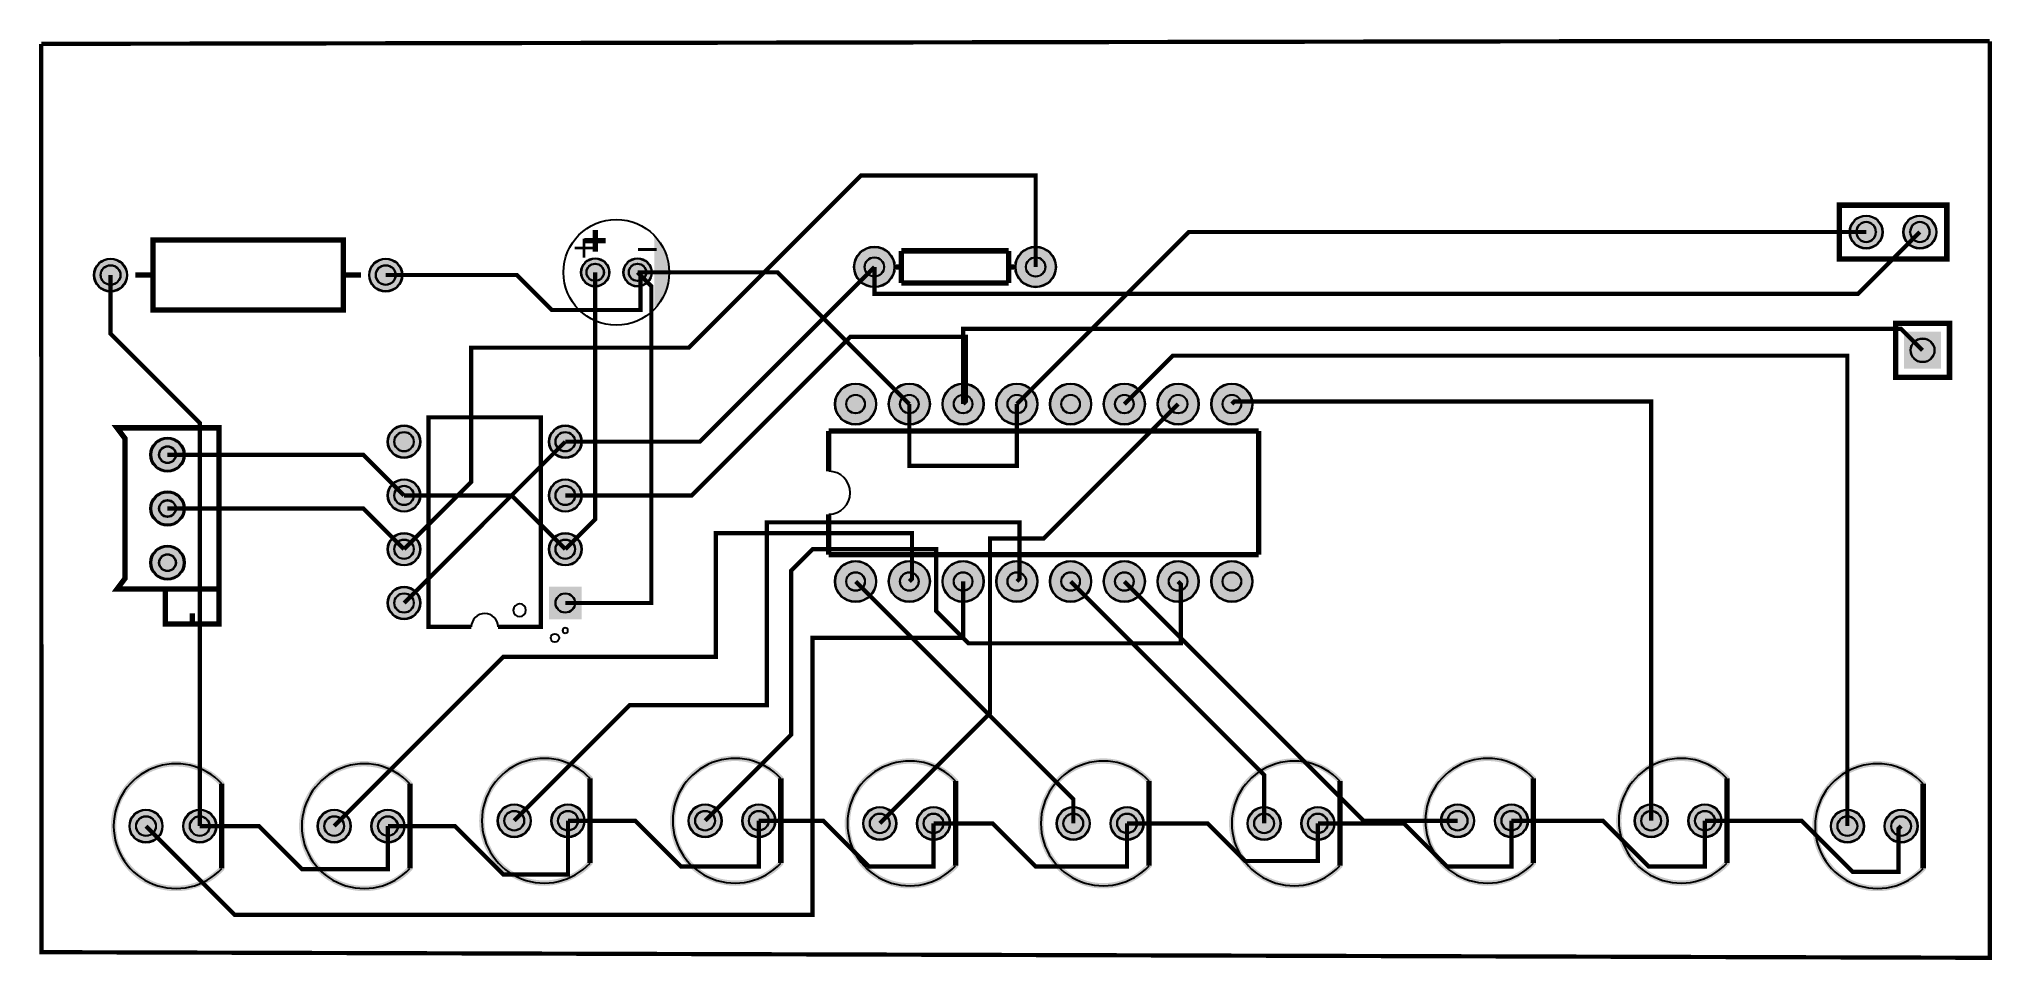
# Model space of a CAD drawing. Header units: millimetres. Extents: x 6.9 to 99.2, y 22.6 to 66.1.
import ezdxf

# ---------------------------------------------------------------- set-up
doc = ezdxf.new("R2010")
doc.units = ezdxf.units.MM
for name, color, linetype, true_color in [('BoardOutLine', 7, 'Continuous', 0xff00ff), ('BottomLayer', 7, 'Continuous', 0x0000ff), ('BottomSolderMaskLayer', 7, 'Continuous', 0xaa00ff), ('Document', 7, 'Continuous', 0xffffff), ('Multi-Layer', 7, 'Continuous', 0xc0c0c0), ('TopLayer', 7, 'Continuous', 0xff0000), ('TopSilkLayer', 7, 'Continuous', 0xffcc00), ('TopSolderMaskLayer', 7, 'Continuous', 0x800080)]:
    doc.layers.add(name, color=color, linetype=linetype, true_color=true_color)

msp = doc.modelspace()

# ---------------------------------------------------------------- hatches: boundary and pattern name
at = {"layer": 'BottomSolderMaskLayer'}
for points in [[(92.431, 57.023, 1), (94.006, 57.023, 1)], [(94.971, 57.023, 1), (96.546, 57.023, 1)], [(45.39, 55.372, 1), (47.32, 55.372, 1)], [(53.01, 55.372, 1), (54.94, 55.372, 1)], [(9.477, 54.991, 1), (11.051, 54.991, 1)], [(22.477, 54.991, 1), (24.051, 54.991, 1)], [(32.488, 55.118, 1), (33.838, 55.118, 1)], [(34.488, 55.118, 1), (35.838, 55.118, 1)], [(95.01, 52.311), (96.761, 52.311), (96.761, 50.56), (95.01, 50.56)], [(44.488, 48.895, 1), (46.444, 48.895, 1)], [(47.028, 48.895, 1), (48.984, 48.895, 1)], [(49.568, 48.895, 1), (51.524, 48.895, 1)], [(52.108, 48.895, 1), (54.064, 48.895, 1)], [(54.648, 48.895, 1), (56.604, 48.895, 1)], [(57.188, 48.895, 1), (59.144, 48.895, 1)], [(59.728, 48.895, 1), (61.684, 48.895, 1)], [(62.268, 48.895, 1), (64.224, 48.895, 1)], [(12.141, 46.502, 1), (13.767, 46.502, 1)], [(23.355, 47.117, 1), (24.905, 47.117, 1)], [(30.975, 47.117, 1), (32.525, 47.117, 1)], [(23.355, 44.577, 1), (24.905, 44.577, 1)], [(30.975, 44.577, 1), (32.525, 44.577, 1)], [(12.141, 43.962, 1), (13.767, 43.962, 1)], [(23.355, 42.037, 1), (24.905, 42.037, 1)], [(30.975, 42.037, 1), (32.525, 42.037, 1)], [(12.141, 41.402, 1), (13.767, 41.402, 1)], [(44.488, 40.513, 1), (46.444, 40.513, 1)], [(47.028, 40.513, 1), (48.984, 40.513, 1)], [(49.568, 40.513, 1), (51.524, 40.513, 1)], [(52.108, 40.513, 1), (54.064, 40.513, 1)], [(54.648, 40.513, 1), (56.604, 40.513, 1)], [(57.188, 40.513, 1), (59.144, 40.513, 1)], [(59.728, 40.513, 1), (61.684, 40.513, 1)], [(62.268, 40.513, 1), (64.224, 40.513, 1)], [(23.355, 39.497, 1), (24.905, 39.497, 1)], [(30.975, 38.722), (30.975, 40.272), (32.525, 40.272), (32.525, 38.722)], [(11.151, 28.956, 1), (12.725, 28.956, 1)], [(13.691, 28.956, 1), (15.265, 28.956, 1)], [(20.041, 28.956, 1), (21.615, 28.956, 1)], [(22.581, 28.956, 1), (24.155, 28.956, 1)], [(28.55, 29.21, 1), (30.124, 29.21, 1)], [(31.09, 29.21, 1), (32.664, 29.21, 1)], [(37.567, 29.21, 1), (39.141, 29.21, 1)], [(40.107, 29.21, 1), (41.681, 29.21, 1)], [(45.822, 29.083, 1), (47.396, 29.083, 1)], [(48.362, 29.083, 1), (49.936, 29.083, 1)], [(54.966, 29.083, 1), (56.54, 29.083, 1)], [(57.506, 29.083, 1), (59.08, 29.083, 1)], [(63.983, 29.083, 1), (65.557, 29.083, 1)], [(66.523, 29.083, 1), (68.097, 29.083, 1)], [(73.127, 29.21, 1), (74.701, 29.21, 1)], [(75.667, 29.21, 1), (77.241, 29.21, 1)], [(82.271, 29.21, 1), (83.845, 29.21, 1)], [(84.811, 29.21, 1), (86.385, 29.21, 1)], [(91.542, 28.956, 1), (93.116, 28.956, 1)], [(94.082, 28.956, 1), (95.656, 28.956, 1)]]:
    msp.add_hatch(color=256, dxfattribs=at).paths.add_polyline_path(points)
at = {"layer": 'Document'}
for points in [[(32.195, 56.325), (33.084, 56.325), (33.084, 56.198), (32.195, 56.198)], [(32.576, 55.817), (32.576, 56.706), (32.703, 56.706), (32.703, 55.817)], [(35.179, 56.261), (36.068, 56.261), (36.068, 56.134), (35.179, 56.134)], [(15.426, 30.869), (15.373, 30.924), (15.32, 30.978), (15.265, 31.03), (15.208, 31.08), (15.15, 31.13), (15.091, 31.177), (15.031, 31.223), (14.969, 31.267), (14.906, 31.31), (14.842, 31.351), (14.777, 31.39), (14.711, 31.427), (14.644, 31.463), (14.576, 31.497), (14.507, 31.529), (14.438, 31.559), (14.367, 31.587), (14.296, 31.613), (14.224, 31.638), (14.152, 31.66), (14.079, 31.681), (14.005, 31.699), (13.931, 31.716), (13.856, 31.73), (13.782, 31.743), (13.706, 31.753), (13.631, 31.762), (13.555, 31.768), (13.48, 31.772), (13.404, 31.775), (13.328, 31.775), (13.252, 31.773), (13.176, 31.77), (13.101, 31.764), (13.025, 31.756), (12.95, 31.746), (12.875, 31.734), (12.8, 31.72), (12.726, 31.704), (12.652, 31.686), (12.579, 31.666), (12.506, 31.645), (12.434, 31.621), (12.363, 31.595), (12.292, 31.567), (12.222, 31.538), (12.153, 31.506), (12.085, 31.473), (12.018, 31.438), (11.951, 31.401), (11.886, 31.363), (11.822, 31.322), (11.759, 31.28), (11.697, 31.236), (11.636, 31.191), (11.576, 31.144), (11.518, 31.095), (11.461, 31.045), (11.406, 30.993), (11.351, 30.94), (11.299, 30.885), (11.248, 30.829), (11.198, 30.772), (11.15, 30.713), (11.103, 30.653), (11.058, 30.592), (11.015, 30.53), (10.974, 30.466), (10.934, 30.401), (10.896, 30.336), (10.86, 30.269), (10.825, 30.201), (10.793, 30.133), (10.762, 30.063), (10.733, 29.993), (10.706, 29.922), (10.681, 29.851), (10.658, 29.778), (10.637, 29.705), (10.618, 29.632), (10.6, 29.558), (10.585, 29.484), (10.572, 29.409), (10.561, 29.334), (10.552, 29.259), (10.544, 29.183), (10.539, 29.107), (10.536, 29.031), (10.535, 28.956), (10.536, 28.88), (10.539, 28.804), (10.544, 28.728), (10.552, 28.653), (10.561, 28.577), (10.572, 28.502), (10.585, 28.427), (10.6, 28.353), (10.618, 28.279), (10.637, 28.206), (10.658, 28.133), (10.681, 28.061), (10.706, 27.989), (10.733, 27.918), (10.762, 27.848), (10.793, 27.778), (10.826, 27.71), (10.86, 27.642), (10.896, 27.576), (10.934, 27.51), (10.974, 27.445), (11.016, 27.382), (11.059, 27.319), (11.104, 27.258), (11.15, 27.198), (11.198, 27.139), (11.248, 27.082), (11.299, 27.026), (11.352, 26.971), (11.406, 26.918), (11.462, 26.867), (11.519, 26.816), (11.577, 26.768), (11.636, 26.721), (11.697, 26.675), (11.759, 26.631), (11.822, 26.589), (11.886, 26.549), (11.952, 26.51), (12.018, 26.473), (12.085, 26.438), (12.154, 26.405), (12.223, 26.374), (12.293, 26.344), (12.363, 26.316), (12.435, 26.291), (12.507, 26.267), (12.58, 26.245), (12.653, 26.225), (12.727, 26.207), (12.801, 26.191), (12.875, 26.177), (12.95, 26.166), (13.026, 26.156), (13.101, 26.148), (13.177, 26.142), (13.253, 26.138), (13.328, 26.137), (13.404, 26.137), (13.48, 26.139), (13.556, 26.144), (13.632, 26.15), (13.707, 26.159), (13.782, 26.169), (13.857, 26.182), (13.932, 26.196), (14.006, 26.213), (14.079, 26.231), (14.152, 26.252), (14.225, 26.274), (14.297, 26.298), (14.368, 26.325), (14.438, 26.353), (14.508, 26.383), (14.577, 26.415), (14.645, 26.449), (14.712, 26.485), (14.778, 26.522), (14.843, 26.561), (14.907, 26.602), (14.97, 26.645), (15.031, 26.689), (15.092, 26.735), (15.151, 26.783), (15.209, 26.832), (15.265, 26.882), (15.32, 26.935), (15.374, 26.988), (15.426, 27.043), (15.438, 27.055), (15.452, 27.064), (15.466, 27.072), (15.482, 27.078), (15.498, 27.082), (15.514, 27.084), (15.531, 27.084), (15.547, 27.081), (15.563, 27.076), (15.578, 27.07), (15.593, 27.061), (15.606, 27.05), (15.617, 27.038), (15.627, 27.025), (15.635, 27.01), (15.641, 26.995), (15.645, 26.979), (15.646, 26.962), (15.646, 26.946), (15.643, 26.929), (15.639, 26.913), (15.632, 26.898), (15.623, 26.884), (15.613, 26.871), (15.558, 26.813), (15.502, 26.757), (15.445, 26.703), (15.386, 26.65), (15.326, 26.598), (15.265, 26.548), (15.202, 26.5), (15.138, 26.453), (15.073, 26.408), (15.007, 26.364), (14.94, 26.323), (14.871, 26.283), (14.802, 26.245), (14.732, 26.208), (14.66, 26.174), (14.588, 26.141), (14.515, 26.11), (14.442, 26.081), (14.367, 26.054), (14.292, 26.029), (14.217, 26.006), (14.14, 25.985), (14.063, 25.965), (13.986, 25.948), (13.908, 25.933), (13.83, 25.919), (13.752, 25.908), (13.673, 25.899), (13.595, 25.892), (13.516, 25.887), (13.436, 25.884), (13.357, 25.882), (13.278, 25.883), (13.199, 25.886), (13.12, 25.891), (13.041, 25.898), (12.962, 25.908), (12.884, 25.919), (12.806, 25.932), (12.728, 25.947), (12.651, 25.964), (12.574, 25.983), (12.498, 26.004), (12.422, 26.027), (12.347, 26.052), (12.272, 26.079), (12.199, 26.108), (12.126, 26.139), (12.054, 26.171), (11.982, 26.206), (11.912, 26.242), (11.842, 26.28), (11.774, 26.32), (11.707, 26.362), (11.64, 26.405), (11.575, 26.45), (11.511, 26.497), (11.449, 26.545), (11.387, 26.595), (11.327, 26.646), (11.268, 26.699), (11.211, 26.754), (11.155, 26.81), (11.1, 26.867), (11.047, 26.926), (10.996, 26.986), (10.946, 27.047), (10.897, 27.11), (10.85, 27.174), (10.805, 27.239), (10.762, 27.305), (10.72, 27.373), (10.68, 27.441), (10.642, 27.511), (10.606, 27.581), (10.571, 27.652), (10.539, 27.724), (10.508, 27.797), (10.479, 27.871), (10.452, 27.945), (10.427, 28.02), (10.404, 28.096), (10.383, 28.172), (10.364, 28.249), (10.346, 28.327), (10.331, 28.404), (10.318, 28.482), (10.307, 28.561), (10.298, 28.639), (10.29, 28.718), (10.285, 28.797), (10.282, 28.876), (10.281, 28.956), (10.282, 29.035), (10.285, 29.114), (10.29, 29.193), (10.298, 29.272), (10.307, 29.35), (10.318, 29.429), (10.331, 29.507), (10.346, 29.584), (10.363, 29.662), (10.383, 29.739), (10.404, 29.815), (10.427, 29.891), (10.452, 29.966), (10.479, 30.04), (10.508, 30.114), (10.539, 30.187), (10.571, 30.259), (10.606, 30.33), (10.642, 30.401), (10.68, 30.47), (10.72, 30.538), (10.762, 30.606), (10.805, 30.672), (10.85, 30.737), (10.897, 30.801), (10.945, 30.864), (10.995, 30.925), (11.047, 30.985), (11.1, 31.044), (11.154, 31.101), (11.21, 31.157), (11.268, 31.212), (11.326, 31.265), (11.387, 31.316), (11.448, 31.366), (11.511, 31.415), (11.575, 31.461), (11.64, 31.506), (11.706, 31.55), (11.774, 31.591), (11.842, 31.631), (11.911, 31.669), (11.982, 31.706), (12.053, 31.74), (12.125, 31.773), (12.198, 31.803), (12.272, 31.832), (12.346, 31.859), (12.421, 31.884), (12.497, 31.907), (12.573, 31.928), (12.65, 31.947), (12.728, 31.965), (12.805, 31.98), (12.883, 31.993), (12.962, 32.004), (13.04, 32.013), (13.119, 32.02), (13.198, 32.025), (13.277, 32.028), (13.357, 32.029), (13.436, 32.028), (13.515, 32.025), (13.594, 32.02), (13.673, 32.013), (13.751, 32.004), (13.83, 31.992), (13.908, 31.979), (13.986, 31.964), (14.063, 31.947), (14.14, 31.927), (14.216, 31.906), (14.292, 31.883), (14.367, 31.858), (14.441, 31.831), (14.515, 31.802), (14.588, 31.771), (14.66, 31.738), (14.731, 31.704), (14.801, 31.667), (14.871, 31.629), (14.939, 31.589), (15.006, 31.548), (15.073, 31.504), (15.138, 31.459), (15.202, 31.412), (15.264, 31.364), (15.326, 31.314), (15.386, 31.262), (15.445, 31.209), (15.502, 31.155), (15.558, 31.099), (15.612, 31.041), (15.623, 31.028), (15.631, 31.014), (15.638, 30.999), (15.643, 30.983), (15.646, 30.967), (15.646, 30.95), (15.644, 30.934), (15.64, 30.917), (15.634, 30.902), (15.626, 30.887), (15.617, 30.874), (15.605, 30.862), (15.592, 30.851), (15.578, 30.843), (15.563, 30.836), (15.547, 30.831), (15.531, 30.829), (15.514, 30.828), (15.497, 30.83), (15.481, 30.834), (15.466, 30.84), (15.451, 30.848), (15.438, 30.857), (15.426, 30.869)], [(24.316, 30.869), (24.264, 30.924), (24.21, 30.978), (24.155, 31.03), (24.098, 31.08), (24.04, 31.13), (23.981, 31.177), (23.921, 31.223), (23.859, 31.267), (23.796, 31.31), (23.732, 31.351), (23.667, 31.39), (23.601, 31.427), (23.534, 31.463), (23.466, 31.497), (23.397, 31.529), (23.328, 31.559), (23.257, 31.587), (23.186, 31.613), (23.114, 31.638), (23.042, 31.66), (22.969, 31.681), (22.895, 31.699), (22.821, 31.716), (22.747, 31.73), (22.672, 31.743), (22.596, 31.753), (22.521, 31.762), (22.445, 31.768), (22.37, 31.772), (22.294, 31.775), (22.218, 31.775), (22.142, 31.773), (22.066, 31.77), (21.991, 31.764), (21.915, 31.756), (21.84, 31.746), (21.765, 31.734), (21.69, 31.72), (21.616, 31.704), (21.542, 31.686), (21.469, 31.666), (21.396, 31.645), (21.324, 31.621), (21.253, 31.595), (21.182, 31.567), (21.112, 31.538), (21.043, 31.506), (20.975, 31.473), (20.908, 31.438), (20.841, 31.401), (20.776, 31.363), (20.712, 31.322), (20.649, 31.28), (20.587, 31.236), (20.526, 31.191), (20.466, 31.144), (20.408, 31.095), (20.351, 31.045), (20.296, 30.993), (20.242, 30.94), (20.189, 30.885), (20.138, 30.829), (20.088, 30.772), (20.04, 30.713), (19.993, 30.653), (19.949, 30.592), (19.905, 30.53), (19.864, 30.466), (19.824, 30.401), (19.786, 30.336), (19.75, 30.269), (19.715, 30.201), (19.683, 30.133), (19.652, 30.063), (19.623, 29.993), (19.596, 29.922), (19.571, 29.851), (19.548, 29.778), (19.527, 29.705), (19.508, 29.632), (19.49, 29.558), (19.475, 29.484), (19.462, 29.409), (19.451, 29.334), (19.442, 29.259), (19.434, 29.183), (19.429, 29.107), (19.426, 29.031), (19.425, 28.956), (19.426, 28.88), (19.429, 28.804), (19.434, 28.728), (19.442, 28.653), (19.451, 28.577), (19.462, 28.502), (19.475, 28.427), (19.49, 28.353), (19.508, 28.279), (19.527, 28.206), (19.548, 28.133), (19.571, 28.061), (19.596, 27.989), (19.623, 27.918), (19.652, 27.848), (19.683, 27.778), (19.716, 27.71), (19.75, 27.642), (19.786, 27.576), (19.824, 27.51), (19.864, 27.445), (19.906, 27.382), (19.949, 27.319), (19.994, 27.258), (20.04, 27.198), (20.088, 27.139), (20.138, 27.082), (20.189, 27.026), (20.242, 26.971), (20.296, 26.918), (20.352, 26.867), (20.409, 26.816), (20.467, 26.768), (20.526, 26.721), (20.587, 26.675), (20.649, 26.631), (20.712, 26.589), (20.777, 26.549), (20.842, 26.51), (20.908, 26.473), (20.975, 26.438), (21.044, 26.405), (21.113, 26.374), (21.183, 26.344), (21.253, 26.316), (21.325, 26.291), (21.397, 26.267), (21.47, 26.245), (21.543, 26.225), (21.617, 26.207), (21.691, 26.191), (21.765, 26.177), (21.84, 26.166), (21.916, 26.156), (21.991, 26.148), (22.067, 26.142), (22.143, 26.138), (22.218, 26.137), (22.294, 26.137), (22.37, 26.139), (22.446, 26.144), (22.522, 26.15), (22.597, 26.159), (22.672, 26.169), (22.747, 26.182), (22.822, 26.196), (22.896, 26.213), (22.969, 26.231), (23.042, 26.252), (23.115, 26.274), (23.187, 26.298), (23.258, 26.325), (23.328, 26.353), (23.398, 26.383), (23.467, 26.415), (23.535, 26.449), (23.602, 26.485), (23.668, 26.522), (23.733, 26.561), (23.797, 26.602), (23.86, 26.645), (23.921, 26.689), (23.982, 26.735), (24.041, 26.783), (24.099, 26.832), (24.155, 26.882), (24.21, 26.935), (24.264, 26.988), (24.316, 27.043), (24.328, 27.055), (24.342, 27.064), (24.356, 27.072), (24.372, 27.078), (24.388, 27.082), (24.404, 27.084), (24.421, 27.084), (24.437, 27.081), (24.453, 27.076), (24.469, 27.07), (24.483, 27.061), (24.496, 27.05), (24.507, 27.038), (24.517, 27.025), (24.525, 27.01), (24.531, 26.995), (24.535, 26.979), (24.536, 26.962), (24.536, 26.946), (24.533, 26.929), (24.529, 26.913), (24.522, 26.898), (24.513, 26.884), (24.503, 26.871), (24.448, 26.813), (24.392, 26.757), (24.335, 26.703), (24.276, 26.65), (24.216, 26.598), (24.155, 26.548), (24.092, 26.5), (24.028, 26.453), (23.963, 26.408), (23.897, 26.364), (23.83, 26.323), (23.761, 26.283), (23.692, 26.245), (23.622, 26.208), (23.55, 26.174), (23.478, 26.141), (23.405, 26.11), (23.332, 26.081), (23.257, 26.054), (23.182, 26.029), (23.107, 26.006), (23.03, 25.985), (22.953, 25.965), (22.876, 25.948), (22.798, 25.933), (22.72, 25.919), (22.642, 25.908), (22.563, 25.899), (22.485, 25.892), (22.406, 25.887), (22.326, 25.884), (22.247, 25.882), (22.168, 25.883), (22.089, 25.886), (22.01, 25.891), (21.931, 25.898), (21.852, 25.908), (21.774, 25.919), (21.696, 25.932), (21.618, 25.947), (21.541, 25.964), (21.464, 25.983), (21.388, 26.004), (21.312, 26.027), (21.237, 26.052), (21.162, 26.079), (21.089, 26.108), (21.016, 26.139), (20.944, 26.171), (20.872, 26.206), (20.802, 26.242), (20.732, 26.28), (20.664, 26.32), (20.597, 26.362), (20.53, 26.405), (20.465, 26.45), (20.401, 26.497), (20.339, 26.545), (20.277, 26.595), (20.217, 26.646), (20.158, 26.699), (20.101, 26.754), (20.045, 26.81), (19.99, 26.867), (19.937, 26.926), (19.886, 26.986), (19.836, 27.047), (19.787, 27.11), (19.74, 27.174), (19.695, 27.239), (19.652, 27.305), (19.61, 27.373), (19.57, 27.441), (19.532, 27.511), (19.496, 27.581), (19.462, 27.652), (19.429, 27.724), (19.398, 27.797), (19.369, 27.871), (19.342, 27.945), (19.317, 28.02), (19.294, 28.096), (19.273, 28.172), (19.254, 28.249), (19.236, 28.327), (19.221, 28.404), (19.208, 28.482), (19.197, 28.561), (19.188, 28.639), (19.18, 28.718), (19.175, 28.797), (19.172, 28.876), (19.171, 28.956), (19.172, 29.035), (19.175, 29.114), (19.18, 29.193), (19.188, 29.272), (19.197, 29.35), (19.208, 29.429), (19.221, 29.507), (19.236, 29.584), (19.253, 29.662), (19.273, 29.739), (19.294, 29.815), (19.317, 29.891), (19.342, 29.966), (19.369, 30.04), (19.398, 30.114), (19.429, 30.187), (19.461, 30.259), (19.496, 30.33), (19.532, 30.401), (19.57, 30.47), (19.61, 30.538), (19.652, 30.606), (19.695, 30.672), (19.74, 30.737), (19.787, 30.801), (19.835, 30.864), (19.885, 30.925), (19.937, 30.985), (19.99, 31.044), (20.044, 31.101), (20.1, 31.157), (20.158, 31.212), (20.216, 31.265), (20.277, 31.316), (20.338, 31.366), (20.401, 31.415), (20.465, 31.461), (20.53, 31.506), (20.596, 31.55), (20.664, 31.591), (20.732, 31.631), (20.801, 31.669), (20.872, 31.706), (20.943, 31.74), (21.015, 31.773), (21.088, 31.803), (21.162, 31.832), (21.236, 31.859), (21.311, 31.884), (21.387, 31.907), (21.464, 31.928), (21.54, 31.947), (21.618, 31.965), (21.695, 31.98), (21.773, 31.993), (21.852, 32.004), (21.93, 32.013), (22.009, 32.02), (22.088, 32.025), (22.167, 32.028), (22.247, 32.029), (22.326, 32.028), (22.405, 32.025), (22.484, 32.02), (22.563, 32.013), (22.641, 32.004), (22.72, 31.992), (22.798, 31.979), (22.876, 31.964), (22.953, 31.947), (23.03, 31.927), (23.106, 31.906), (23.182, 31.883), (23.257, 31.858), (23.331, 31.831), (23.405, 31.802), (23.478, 31.771), (23.55, 31.738), (23.621, 31.704), (23.691, 31.667), (23.761, 31.629), (23.829, 31.589), (23.896, 31.548), (23.963, 31.504), (24.028, 31.459), (24.092, 31.412), (24.154, 31.364), (24.216, 31.314), (24.276, 31.262), (24.335, 31.209), (24.392, 31.155), (24.448, 31.099), (24.502, 31.041), (24.513, 31.028), (24.521, 31.014), (24.528, 30.999), (24.533, 30.983), (24.536, 30.967), (24.536, 30.95), (24.534, 30.934), (24.53, 30.917), (24.524, 30.902), (24.516, 30.887), (24.507, 30.874), (24.495, 30.862), (24.482, 30.851), (24.468, 30.843), (24.453, 30.836), (24.437, 30.831), (24.421, 30.829), (24.404, 30.828), (24.387, 30.83), (24.371, 30.834), (24.356, 30.84), (24.341, 30.848), (24.328, 30.857), (24.316, 30.869)], [(32.825, 31.123), (32.773, 31.178), (32.719, 31.232), (32.664, 31.284), (32.607, 31.334), (32.549, 31.384), (32.49, 31.431), (32.43, 31.477), (32.368, 31.521), (32.305, 31.564), (32.241, 31.605), (32.176, 31.644), (32.11, 31.681), (32.043, 31.717), (31.975, 31.751), (31.907, 31.783), (31.837, 31.813), (31.766, 31.841), (31.695, 31.867), (31.623, 31.892), (31.551, 31.914), (31.478, 31.935), (31.404, 31.953), (31.33, 31.97), (31.256, 31.984), (31.181, 31.997), (31.105, 32.007), (31.03, 32.016), (30.954, 32.022), (30.879, 32.026), (30.803, 32.029), (30.727, 32.029), (30.651, 32.027), (30.575, 32.024), (30.5, 32.018), (30.424, 32.01), (30.349, 32), (30.274, 31.988), (30.199, 31.974), (30.125, 31.958), (30.051, 31.94), (29.978, 31.92), (29.905, 31.899), (29.833, 31.875), (29.762, 31.849), (29.691, 31.821), (29.621, 31.792), (29.552, 31.76), (29.484, 31.727), (29.417, 31.692), (29.35, 31.655), (29.285, 31.617), (29.221, 31.576), (29.158, 31.534), (29.096, 31.49), (29.035, 31.445), (28.975, 31.398), (28.917, 31.349), (28.86, 31.299), (28.805, 31.247), (28.751, 31.194), (28.698, 31.139), (28.647, 31.083), (28.597, 31.026), (28.549, 30.967), (28.502, 30.907), (28.458, 30.846), (28.414, 30.784), (28.373, 30.72), (28.333, 30.655), (28.295, 30.59), (28.259, 30.523), (28.224, 30.455), (28.192, 30.387), (28.161, 30.317), (28.132, 30.247), (28.105, 30.176), (28.08, 30.105), (28.057, 30.032), (28.036, 29.959), (28.017, 29.886), (27.999, 29.812), (27.984, 29.738), (27.971, 29.663), (27.96, 29.588), (27.951, 29.513), (27.943, 29.437), (27.938, 29.361), (27.935, 29.285), (27.934, 29.21), (27.935, 29.134), (27.938, 29.058), (27.943, 28.982), (27.951, 28.907), (27.96, 28.831), (27.971, 28.756), (27.984, 28.681), (27.999, 28.607), (28.017, 28.533), (28.036, 28.46), (28.057, 28.387), (28.08, 28.315), (28.105, 28.243), (28.132, 28.172), (28.161, 28.102), (28.192, 28.032), (28.225, 27.964), (28.259, 27.896), (28.295, 27.83), (28.333, 27.764), (28.373, 27.699), (28.415, 27.636), (28.458, 27.573), (28.503, 27.512), (28.549, 27.452), (28.597, 27.393), (28.647, 27.336), (28.698, 27.28), (28.751, 27.225), (28.805, 27.172), (28.861, 27.121), (28.918, 27.07), (28.976, 27.022), (29.035, 26.975), (29.096, 26.929), (29.158, 26.885), (29.221, 26.843), (29.286, 26.803), (29.351, 26.764), (29.417, 26.727), (29.484, 26.692), (29.553, 26.659), (29.622, 26.628), (29.692, 26.598), (29.762, 26.57), (29.834, 26.545), (29.906, 26.521), (29.979, 26.499), (30.052, 26.479), (30.126, 26.461), (30.2, 26.445), (30.274, 26.431), (30.349, 26.42), (30.425, 26.41), (30.5, 26.402), (30.576, 26.396), (30.652, 26.392), (30.727, 26.391), (30.803, 26.391), (30.879, 26.393), (30.955, 26.398), (31.031, 26.404), (31.106, 26.413), (31.181, 26.423), (31.256, 26.436), (31.331, 26.45), (31.405, 26.467), (31.478, 26.485), (31.551, 26.506), (31.624, 26.528), (31.696, 26.552), (31.767, 26.579), (31.837, 26.607), (31.907, 26.637), (31.976, 26.669), (32.044, 26.703), (32.111, 26.739), (32.177, 26.776), (32.242, 26.815), (32.306, 26.856), (32.369, 26.899), (32.43, 26.943), (32.491, 26.989), (32.55, 27.037), (32.608, 27.086), (32.664, 27.136), (32.719, 27.189), (32.773, 27.242), (32.825, 27.297), (32.837, 27.309), (32.851, 27.318), (32.865, 27.326), (32.881, 27.332), (32.897, 27.336), (32.913, 27.338), (32.93, 27.338), (32.946, 27.335), (32.962, 27.33), (32.978, 27.324), (32.992, 27.315), (33.005, 27.304), (33.016, 27.292), (33.026, 27.279), (33.034, 27.264), (33.04, 27.249), (33.044, 27.233), (33.045, 27.216), (33.045, 27.2), (33.042, 27.183), (33.038, 27.167), (33.031, 27.152), (33.022, 27.138), (33.012, 27.125), (32.957, 27.067), (32.901, 27.011), (32.844, 26.957), (32.785, 26.904), (32.725, 26.852), (32.664, 26.802), (32.601, 26.754), (32.537, 26.707), (32.472, 26.662), (32.406, 26.618), (32.339, 26.577), (32.27, 26.537), (32.201, 26.499), (32.131, 26.462), (32.059, 26.428), (31.987, 26.395), (31.914, 26.364), (31.841, 26.335), (31.766, 26.308), (31.691, 26.283), (31.616, 26.26), (31.539, 26.239), (31.462, 26.219), (31.385, 26.202), (31.307, 26.187), (31.229, 26.173), (31.151, 26.162), (31.072, 26.153), (30.994, 26.146), (30.915, 26.141), (30.835, 26.138), (30.756, 26.136), (30.677, 26.137), (30.598, 26.14), (30.519, 26.145), (30.44, 26.152), (30.361, 26.162), (30.283, 26.173), (30.205, 26.186), (30.127, 26.201), (30.05, 26.218), (29.973, 26.237), (29.897, 26.258), (29.821, 26.281), (29.746, 26.306), (29.671, 26.333), (29.598, 26.362), (29.525, 26.393), (29.453, 26.425), (29.381, 26.46), (29.311, 26.496), (29.242, 26.534), (29.173, 26.574), (29.106, 26.616), (29.039, 26.659), (28.974, 26.704), (28.91, 26.751), (28.848, 26.799), (28.786, 26.849), (28.726, 26.9), (28.667, 26.953), (28.61, 27.008), (28.554, 27.064), (28.499, 27.121), (28.446, 27.18), (28.395, 27.24), (28.345, 27.301), (28.296, 27.364), (28.249, 27.428), (28.204, 27.493), (28.161, 27.559), (28.119, 27.627), (28.079, 27.695), (28.041, 27.765), (28.005, 27.835), (27.971, 27.906), (27.938, 27.978), (27.907, 28.051), (27.878, 28.125), (27.851, 28.199), (27.826, 28.274), (27.803, 28.35), (27.782, 28.426), (27.763, 28.503), (27.745, 28.581), (27.73, 28.658), (27.717, 28.736), (27.706, 28.815), (27.697, 28.893), (27.69, 28.972), (27.684, 29.051), (27.681, 29.13), (27.68, 29.21), (27.681, 29.289), (27.684, 29.368), (27.689, 29.447), (27.697, 29.526), (27.706, 29.604), (27.717, 29.683), (27.73, 29.761), (27.745, 29.838), (27.762, 29.916), (27.782, 29.993), (27.803, 30.069), (27.826, 30.145), (27.851, 30.22), (27.878, 30.294), (27.907, 30.368), (27.938, 30.441), (27.97, 30.513), (28.005, 30.584), (28.041, 30.655), (28.079, 30.724), (28.119, 30.792), (28.161, 30.86), (28.204, 30.926), (28.249, 30.991), (28.296, 31.055), (28.344, 31.118), (28.394, 31.179), (28.446, 31.239), (28.499, 31.298), (28.553, 31.355), (28.609, 31.411), (28.667, 31.466), (28.725, 31.519), (28.786, 31.57), (28.847, 31.62), (28.91, 31.669), (28.974, 31.715), (29.039, 31.76), (29.105, 31.804), (29.173, 31.845), (29.241, 31.885), (29.31, 31.923), (29.381, 31.96), (29.452, 31.994), (29.524, 32.027), (29.597, 32.057), (29.671, 32.086), (29.745, 32.113), (29.82, 32.138), (29.896, 32.161), (29.973, 32.182), (30.049, 32.201), (30.127, 32.219), (30.204, 32.234), (30.282, 32.247), (30.361, 32.258), (30.439, 32.267), (30.518, 32.274), (30.597, 32.279), (30.676, 32.282), (30.756, 32.283), (30.835, 32.282), (30.914, 32.279), (30.993, 32.274), (31.072, 32.267), (31.15, 32.258), (31.229, 32.246), (31.307, 32.233), (31.385, 32.218), (31.462, 32.201), (31.539, 32.181), (31.615, 32.16), (31.691, 32.137), (31.766, 32.112), (31.84, 32.085), (31.914, 32.056), (31.987, 32.025), (32.059, 31.992), (32.13, 31.958), (32.2, 31.921), (32.27, 31.883), (32.338, 31.843), (32.406, 31.802), (32.472, 31.758), (32.537, 31.713), (32.601, 31.666), (32.663, 31.618), (32.725, 31.568), (32.785, 31.516), (32.844, 31.463), (32.901, 31.409), (32.957, 31.353), (33.011, 31.295), (33.022, 31.282), (33.03, 31.268), (33.037, 31.253), (33.042, 31.237), (33.045, 31.221), (33.045, 31.204), (33.043, 31.188), (33.039, 31.171), (33.033, 31.156), (33.025, 31.141), (33.016, 31.128), (33.004, 31.116), (32.991, 31.105), (32.977, 31.097), (32.962, 31.09), (32.946, 31.085), (32.93, 31.083), (32.913, 31.082), (32.897, 31.084), (32.88, 31.088), (32.865, 31.094), (32.85, 31.102), (32.837, 31.111), (32.825, 31.123)], [(41.842, 31.123), (41.79, 31.178), (41.736, 31.232), (41.681, 31.284), (41.624, 31.334), (41.566, 31.384), (41.507, 31.431), (41.447, 31.477), (41.385, 31.521), (41.322, 31.564), (41.258, 31.605), (41.193, 31.644), (41.127, 31.681), (41.06, 31.717), (40.992, 31.751), (40.924, 31.783), (40.854, 31.813), (40.783, 31.841), (40.712, 31.867), (40.64, 31.892), (40.568, 31.914), (40.495, 31.935), (40.421, 31.953), (40.347, 31.97), (40.273, 31.984), (40.198, 31.997), (40.123, 32.007), (40.047, 32.016), (39.971, 32.022), (39.896, 32.026), (39.82, 32.029), (39.744, 32.029), (39.668, 32.027), (39.592, 32.024), (39.517, 32.018), (39.441, 32.01), (39.366, 32), (39.291, 31.988), (39.216, 31.974), (39.142, 31.958), (39.068, 31.94), (38.995, 31.92), (38.922, 31.899), (38.85, 31.875), (38.779, 31.849), (38.708, 31.821), (38.638, 31.792), (38.569, 31.76), (38.501, 31.727), (38.434, 31.692), (38.367, 31.655), (38.302, 31.617), (38.238, 31.576), (38.175, 31.534), (38.113, 31.49), (38.052, 31.445), (37.992, 31.398), (37.934, 31.349), (37.877, 31.299), (37.822, 31.247), (37.768, 31.194), (37.715, 31.139), (37.664, 31.083), (37.614, 31.026), (37.566, 30.967), (37.519, 30.907), (37.475, 30.846), (37.431, 30.784), (37.39, 30.72), (37.35, 30.655), (37.312, 30.59), (37.276, 30.523), (37.241, 30.455), (37.209, 30.387), (37.178, 30.317), (37.149, 30.247), (37.122, 30.176), (37.097, 30.105), (37.074, 30.032), (37.053, 29.959), (37.034, 29.886), (37.016, 29.812), (37.001, 29.738), (36.988, 29.663), (36.977, 29.588), (36.968, 29.513), (36.96, 29.437), (36.955, 29.361), (36.952, 29.285), (36.951, 29.21), (36.952, 29.134), (36.955, 29.058), (36.961, 28.982), (36.968, 28.907), (36.977, 28.831), (36.988, 28.756), (37.001, 28.681), (37.016, 28.607), (37.034, 28.533), (37.053, 28.46), (37.074, 28.387), (37.097, 28.315), (37.122, 28.243), (37.149, 28.172), (37.178, 28.102), (37.209, 28.032), (37.242, 27.964), (37.276, 27.896), (37.312, 27.83), (37.35, 27.764), (37.39, 27.699), (37.432, 27.636), (37.475, 27.573), (37.52, 27.512), (37.566, 27.452), (37.614, 27.393), (37.664, 27.336), (37.715, 27.28), (37.768, 27.225), (37.822, 27.172), (37.878, 27.121), (37.935, 27.07), (37.993, 27.022), (38.052, 26.975), (38.113, 26.929), (38.175, 26.885), (38.238, 26.843), (38.303, 26.803), (38.368, 26.764), (38.434, 26.727), (38.502, 26.692), (38.57, 26.659), (38.639, 26.628), (38.709, 26.598), (38.779, 26.57), (38.851, 26.545), (38.923, 26.521), (38.996, 26.499), (39.069, 26.479), (39.143, 26.461), (39.217, 26.445), (39.291, 26.431), (39.366, 26.42), (39.442, 26.41), (39.517, 26.402), (39.593, 26.396), (39.669, 26.392), (39.744, 26.391), (39.82, 26.391), (39.896, 26.393), (39.972, 26.398), (40.048, 26.404), (40.123, 26.413), (40.198, 26.423), (40.273, 26.436), (40.348, 26.45), (40.422, 26.467), (40.495, 26.485), (40.568, 26.506), (40.641, 26.528), (40.713, 26.552), (40.784, 26.579), (40.854, 26.607), (40.924, 26.637), (40.993, 26.669), (41.061, 26.703), (41.128, 26.739), (41.194, 26.776), (41.259, 26.815), (41.323, 26.856), (41.386, 26.899), (41.447, 26.943), (41.508, 26.989), (41.567, 27.037), (41.625, 27.086), (41.681, 27.136), (41.736, 27.189), (41.79, 27.242), (41.842, 27.297), (41.854, 27.309), (41.868, 27.318), (41.882, 27.326), (41.898, 27.332), (41.914, 27.336), (41.93, 27.338), (41.947, 27.338), (41.963, 27.335), (41.979, 27.33), (41.995, 27.324), (42.009, 27.315), (42.022, 27.304), (42.033, 27.292), (42.043, 27.279), (42.051, 27.264), (42.057, 27.249), (42.061, 27.233), (42.062, 27.216), (42.062, 27.2), (42.059, 27.183), (42.055, 27.167), (42.048, 27.152), (42.039, 27.138), (42.029, 27.125), (41.974, 27.067), (41.918, 27.011), (41.861, 26.957), (41.802, 26.904), (41.742, 26.852), (41.681, 26.802), (41.618, 26.754), (41.554, 26.707), (41.489, 26.662), (41.423, 26.618), (41.356, 26.577), (41.287, 26.537), (41.218, 26.499), (41.148, 26.462), (41.076, 26.428), (41.004, 26.395), (40.931, 26.364), (40.858, 26.335), (40.783, 26.308), (40.708, 26.283), (40.633, 26.26), (40.556, 26.239), (40.479, 26.219), (40.402, 26.202), (40.325, 26.187), (40.246, 26.173), (40.168, 26.162), (40.089, 26.153), (40.011, 26.146), (39.932, 26.141), (39.852, 26.138), (39.773, 26.136), (39.694, 26.137), (39.615, 26.14), (39.536, 26.145), (39.457, 26.152), (39.378, 26.162), (39.3, 26.173), (39.222, 26.186), (39.144, 26.201), (39.067, 26.218), (38.99, 26.237), (38.914, 26.258), (38.838, 26.281), (38.763, 26.306), (38.689, 26.333), (38.615, 26.362), (38.542, 26.393), (38.47, 26.425), (38.398, 26.46), (38.328, 26.496), (38.259, 26.534), (38.19, 26.574), (38.123, 26.616), (38.056, 26.659), (37.991, 26.704), (37.927, 26.751), (37.865, 26.799), (37.803, 26.849), (37.743, 26.9), (37.684, 26.953), (37.627, 27.008), (37.571, 27.064), (37.516, 27.121), (37.463, 27.18), (37.412, 27.24), (37.362, 27.301), (37.313, 27.364), (37.267, 27.428), (37.221, 27.493), (37.178, 27.559), (37.136, 27.627), (37.097, 27.695), (37.058, 27.765), (37.022, 27.835), (36.988, 27.906), (36.955, 27.978), (36.924, 28.051), (36.895, 28.125), (36.868, 28.199), (36.843, 28.274), (36.82, 28.35), (36.799, 28.426), (36.78, 28.503), (36.762, 28.581), (36.747, 28.658), (36.734, 28.736), (36.723, 28.815), (36.714, 28.893), (36.707, 28.972), (36.701, 29.051), (36.698, 29.13), (36.697, 29.21), (36.698, 29.289), (36.701, 29.368), (36.706, 29.447), (36.714, 29.526), (36.723, 29.604), (36.734, 29.683), (36.747, 29.761), (36.762, 29.838), (36.779, 29.916), (36.799, 29.993), (36.82, 30.069), (36.843, 30.145), (36.868, 30.22), (36.895, 30.294), (36.924, 30.368), (36.955, 30.441), (36.987, 30.513), (37.022, 30.584), (37.058, 30.655), (37.096, 30.724), (37.136, 30.792), (37.178, 30.86), (37.221, 30.926), (37.266, 30.991), (37.313, 31.055), (37.361, 31.118), (37.411, 31.179), (37.463, 31.239), (37.516, 31.298), (37.57, 31.355), (37.626, 31.411), (37.684, 31.466), (37.742, 31.519), (37.803, 31.57), (37.864, 31.62), (37.927, 31.669), (37.991, 31.715), (38.056, 31.76), (38.122, 31.804), (38.19, 31.845), (38.258, 31.885), (38.327, 31.923), (38.398, 31.96), (38.469, 31.994), (38.541, 32.027), (38.614, 32.057), (38.688, 32.086), (38.762, 32.113), (38.837, 32.138), (38.913, 32.161), (38.99, 32.182), (39.066, 32.201), (39.144, 32.219), (39.221, 32.234), (39.299, 32.247), (39.378, 32.258), (39.456, 32.267), (39.535, 32.274), (39.614, 32.279), (39.693, 32.282), (39.773, 32.283), (39.852, 32.282), (39.931, 32.279), (40.01, 32.274), (40.089, 32.267), (40.167, 32.258), (40.246, 32.246), (40.324, 32.233), (40.402, 32.218), (40.479, 32.201), (40.556, 32.181), (40.632, 32.16), (40.708, 32.137), (40.783, 32.112), (40.857, 32.085), (40.931, 32.056), (41.004, 32.025), (41.076, 31.992), (41.147, 31.958), (41.217, 31.921), (41.287, 31.883), (41.355, 31.843), (41.423, 31.802), (41.489, 31.758), (41.554, 31.713), (41.618, 31.666), (41.68, 31.618), (41.742, 31.568), (41.802, 31.516), (41.861, 31.463), (41.918, 31.409), (41.974, 31.353), (42.028, 31.295), (42.039, 31.282), (42.047, 31.268), (42.054, 31.253), (42.059, 31.237), (42.062, 31.221), (42.062, 31.204), (42.06, 31.188), (42.056, 31.171), (42.05, 31.156), (42.042, 31.141), (42.033, 31.128), (42.021, 31.116), (42.008, 31.105), (41.994, 31.097), (41.979, 31.09), (41.963, 31.085), (41.947, 31.083), (41.93, 31.082), (41.914, 31.084), (41.897, 31.088), (41.882, 31.094), (41.867, 31.102), (41.854, 31.111), (41.842, 31.123)], [(50.097, 30.996), (50.045, 31.051), (49.991, 31.105), (49.936, 31.157), (49.879, 31.207), (49.821, 31.257), (49.762, 31.304), (49.702, 31.35), (49.64, 31.394), (49.577, 31.437), (49.513, 31.478), (49.448, 31.517), (49.382, 31.554), (49.315, 31.59), (49.247, 31.624), (49.179, 31.656), (49.109, 31.686), (49.038, 31.714), (48.967, 31.74), (48.895, 31.765), (48.823, 31.787), (48.75, 31.808), (48.676, 31.826), (48.602, 31.843), (48.528, 31.857), (48.453, 31.87), (48.378, 31.88), (48.302, 31.889), (48.226, 31.895), (48.151, 31.899), (48.075, 31.902), (47.999, 31.902), (47.923, 31.9), (47.847, 31.897), (47.772, 31.891), (47.696, 31.883), (47.621, 31.873), (47.546, 31.861), (47.471, 31.847), (47.397, 31.831), (47.323, 31.813), (47.25, 31.793), (47.177, 31.772), (47.105, 31.748), (47.034, 31.722), (46.963, 31.694), (46.893, 31.665), (46.824, 31.633), (46.756, 31.6), (46.689, 31.565), (46.622, 31.528), (46.557, 31.49), (46.493, 31.449), (46.43, 31.407), (46.368, 31.363), (46.307, 31.318), (46.247, 31.271), (46.189, 31.222), (46.132, 31.172), (46.077, 31.12), (46.023, 31.067), (45.97, 31.012), (45.919, 30.956), (45.869, 30.899), (45.821, 30.84), (45.774, 30.78), (45.73, 30.719), (45.686, 30.657), (45.645, 30.593), (45.605, 30.528), (45.567, 30.463), (45.531, 30.396), (45.496, 30.328), (45.464, 30.26), (45.433, 30.19), (45.404, 30.12), (45.377, 30.049), (45.352, 29.978), (45.329, 29.905), (45.308, 29.832), (45.289, 29.759), (45.271, 29.685), (45.256, 29.611), (45.243, 29.536), (45.232, 29.461), (45.223, 29.386), (45.215, 29.31), (45.21, 29.234), (45.207, 29.158), (45.206, 29.083), (45.207, 29.007), (45.21, 28.931), (45.216, 28.855), (45.223, 28.78), (45.232, 28.704), (45.243, 28.629), (45.256, 28.554), (45.272, 28.48), (45.289, 28.406), (45.308, 28.333), (45.329, 28.26), (45.352, 28.188), (45.377, 28.116), (45.404, 28.045), (45.433, 27.975), (45.464, 27.905), (45.497, 27.837), (45.531, 27.769), (45.567, 27.703), (45.605, 27.637), (45.645, 27.572), (45.687, 27.509), (45.73, 27.446), (45.775, 27.385), (45.821, 27.325), (45.869, 27.266), (45.919, 27.209), (45.97, 27.153), (46.023, 27.098), (46.077, 27.045), (46.133, 26.994), (46.19, 26.943), (46.248, 26.895), (46.307, 26.848), (46.368, 26.802), (46.43, 26.758), (46.493, 26.716), (46.558, 26.676), (46.623, 26.637), (46.689, 26.6), (46.757, 26.565), (46.825, 26.532), (46.894, 26.501), (46.964, 26.471), (47.034, 26.443), (47.106, 26.418), (47.178, 26.394), (47.251, 26.372), (47.324, 26.352), (47.398, 26.334), (47.472, 26.318), (47.546, 26.304), (47.621, 26.293), (47.697, 26.283), (47.772, 26.275), (47.848, 26.269), (47.924, 26.265), (48, 26.264), (48.075, 26.264), (48.151, 26.266), (48.227, 26.271), (48.303, 26.277), (48.378, 26.286), (48.453, 26.296), (48.528, 26.309), (48.603, 26.323), (48.677, 26.34), (48.75, 26.358), (48.823, 26.379), (48.896, 26.401), (48.968, 26.425), (49.039, 26.452), (49.109, 26.48), (49.179, 26.51), (49.248, 26.542), (49.316, 26.576), (49.383, 26.612), (49.449, 26.649), (49.514, 26.688), (49.578, 26.729), (49.641, 26.772), (49.702, 26.816), (49.763, 26.862), (49.822, 26.91), (49.88, 26.959), (49.936, 27.009), (49.991, 27.062), (50.045, 27.115), (50.097, 27.17), (50.109, 27.182), (50.123, 27.191), (50.137, 27.199), (50.153, 27.205), (50.169, 27.209), (50.185, 27.211), (50.202, 27.211), (50.218, 27.208), (50.234, 27.203), (50.25, 27.197), (50.264, 27.188), (50.277, 27.177), (50.288, 27.165), (50.298, 27.152), (50.306, 27.137), (50.312, 27.122), (50.316, 27.106), (50.317, 27.089), (50.317, 27.073), (50.314, 27.056), (50.31, 27.04), (50.303, 27.025), (50.294, 27.011), (50.284, 26.998), (50.229, 26.94), (50.173, 26.884), (50.116, 26.83), (50.057, 26.777), (49.997, 26.725), (49.936, 26.675), (49.873, 26.627), (49.809, 26.58), (49.744, 26.535), (49.678, 26.491), (49.611, 26.45), (49.542, 26.41), (49.473, 26.372), (49.403, 26.335), (49.332, 26.301), (49.259, 26.268), (49.186, 26.237), (49.113, 26.208), (49.038, 26.181), (48.963, 26.156), (48.888, 26.133), (48.811, 26.112), (48.734, 26.092), (48.657, 26.075), (48.58, 26.06), (48.501, 26.046), (48.423, 26.035), (48.344, 26.026), (48.266, 26.019), (48.187, 26.014), (48.107, 26.011), (48.028, 26.009), (47.949, 26.01), (47.87, 26.013), (47.791, 26.018), (47.712, 26.025), (47.633, 26.035), (47.555, 26.046), (47.477, 26.059), (47.399, 26.074), (47.322, 26.091), (47.245, 26.11), (47.169, 26.131), (47.093, 26.154), (47.018, 26.179), (46.944, 26.206), (46.87, 26.235), (46.797, 26.266), (46.725, 26.298), (46.653, 26.333), (46.583, 26.369), (46.514, 26.407), (46.445, 26.447), (46.378, 26.489), (46.311, 26.532), (46.246, 26.577), (46.182, 26.624), (46.12, 26.672), (46.058, 26.722), (45.998, 26.773), (45.939, 26.826), (45.882, 26.881), (45.826, 26.937), (45.771, 26.994), (45.718, 27.053), (45.667, 27.113), (45.617, 27.174), (45.568, 27.237), (45.522, 27.301), (45.476, 27.366), (45.433, 27.432), (45.391, 27.5), (45.352, 27.568), (45.313, 27.638), (45.277, 27.708), (45.243, 27.779), (45.21, 27.851), (45.179, 27.924), (45.15, 27.998), (45.123, 28.072), (45.098, 28.147), (45.075, 28.223), (45.054, 28.299), (45.035, 28.376), (45.017, 28.454), (45.002, 28.531), (44.989, 28.609), (44.978, 28.688), (44.969, 28.766), (44.962, 28.845), (44.956, 28.924), (44.953, 29.003), (44.952, 29.083), (44.953, 29.162), (44.956, 29.241), (44.961, 29.32), (44.969, 29.399), (44.978, 29.477), (44.989, 29.556), (45.002, 29.634), (45.017, 29.711), (45.035, 29.789), (45.054, 29.866), (45.075, 29.942), (45.098, 30.018), (45.123, 30.093), (45.15, 30.167), (45.179, 30.241), (45.21, 30.314), (45.242, 30.386), (45.277, 30.457), (45.313, 30.528), (45.351, 30.597), (45.391, 30.665), (45.433, 30.733), (45.476, 30.799), (45.521, 30.864), (45.568, 30.928), (45.616, 30.991), (45.666, 31.052), (45.718, 31.112), (45.771, 31.171), (45.825, 31.228), (45.881, 31.284), (45.939, 31.339), (45.998, 31.392), (46.058, 31.443), (46.119, 31.493), (46.182, 31.542), (46.246, 31.588), (46.311, 31.633), (46.377, 31.677), (46.445, 31.718), (46.513, 31.758), (46.582, 31.796), (46.653, 31.833), (46.724, 31.867), (46.796, 31.9), (46.869, 31.93), (46.943, 31.959), (47.017, 31.986), (47.092, 32.011), (47.168, 32.034), (47.245, 32.055), (47.321, 32.074), (47.399, 32.092), (47.476, 32.107), (47.554, 32.12), (47.633, 32.131), (47.712, 32.14), (47.79, 32.147), (47.869, 32.152), (47.949, 32.155), (48.028, 32.156), (48.107, 32.155), (48.186, 32.152), (48.265, 32.147), (48.344, 32.14), (48.422, 32.131), (48.501, 32.119), (48.579, 32.106), (48.657, 32.091), (48.734, 32.074), (48.811, 32.054), (48.887, 32.033), (48.963, 32.01), (49.038, 31.985), (49.112, 31.958), (49.186, 31.929), (49.259, 31.898), (49.331, 31.865), (49.402, 31.831), (49.473, 31.794), (49.542, 31.756), (49.61, 31.716), (49.678, 31.675), (49.744, 31.631), (49.809, 31.586), (49.873, 31.539), (49.935, 31.491), (49.997, 31.441), (50.057, 31.389), (50.116, 31.336), (50.173, 31.282), (50.229, 31.226), (50.283, 31.168), (50.294, 31.155), (50.303, 31.141), (50.309, 31.126), (50.314, 31.11), (50.317, 31.094), (50.317, 31.077), (50.315, 31.061), (50.311, 31.044), (50.305, 31.029), (50.297, 31.014), (50.288, 31.001), (50.276, 30.989), (50.263, 30.978), (50.249, 30.97), (50.234, 30.963), (50.218, 30.958), (50.202, 30.956), (50.185, 30.955), (50.169, 30.957), (50.152, 30.961), (50.137, 30.967), (50.122, 30.975), (50.109, 30.984), (50.097, 30.996)], [(59.241, 30.996), (59.189, 31.051), (59.135, 31.105), (59.08, 31.157), (59.023, 31.207), (58.965, 31.257), (58.906, 31.304), (58.846, 31.35), (58.784, 31.394), (58.721, 31.437), (58.657, 31.478), (58.592, 31.517), (58.526, 31.554), (58.459, 31.59), (58.391, 31.624), (58.323, 31.656), (58.253, 31.686), (58.182, 31.714), (58.111, 31.74), (58.039, 31.765), (57.967, 31.787), (57.894, 31.808), (57.82, 31.826), (57.746, 31.843), (57.672, 31.857), (57.597, 31.87), (57.522, 31.88), (57.446, 31.889), (57.371, 31.895), (57.295, 31.899), (57.219, 31.902), (57.143, 31.902), (57.067, 31.9), (56.991, 31.897), (56.916, 31.891), (56.84, 31.883), (56.765, 31.873), (56.69, 31.861), (56.615, 31.847), (56.541, 31.831), (56.467, 31.813), (56.394, 31.793), (56.321, 31.772), (56.249, 31.748), (56.178, 31.722), (56.107, 31.694), (56.037, 31.665), (55.968, 31.633), (55.9, 31.6), (55.833, 31.565), (55.766, 31.528), (55.701, 31.49), (55.637, 31.449), (55.574, 31.407), (55.512, 31.363), (55.451, 31.318), (55.391, 31.271), (55.333, 31.222), (55.276, 31.172), (55.221, 31.12), (55.167, 31.067), (55.114, 31.012), (55.063, 30.956), (55.013, 30.899), (54.965, 30.84), (54.918, 30.78), (54.874, 30.719), (54.83, 30.657), (54.789, 30.593), (54.749, 30.528), (54.711, 30.463), (54.675, 30.396), (54.64, 30.328), (54.608, 30.26), (54.577, 30.19), (54.548, 30.12), (54.521, 30.049), (54.496, 29.978), (54.473, 29.905), (54.452, 29.832), (54.433, 29.759), (54.415, 29.685), (54.4, 29.611), (54.387, 29.536), (54.376, 29.461), (54.367, 29.386), (54.36, 29.31), (54.354, 29.234), (54.351, 29.158), (54.35, 29.083), (54.351, 29.007), (54.354, 28.931), (54.36, 28.855), (54.367, 28.78), (54.376, 28.704), (54.387, 28.629), (54.4, 28.554), (54.416, 28.48), (54.433, 28.406), (54.452, 28.333), (54.473, 28.26), (54.496, 28.188), (54.521, 28.116), (54.548, 28.045), (54.577, 27.975), (54.608, 27.905), (54.641, 27.837), (54.675, 27.769), (54.711, 27.703), (54.749, 27.637), (54.789, 27.572), (54.831, 27.509), (54.874, 27.446), (54.919, 27.385), (54.965, 27.325), (55.013, 27.266), (55.063, 27.209), (55.114, 27.153), (55.167, 27.098), (55.221, 27.045), (55.277, 26.994), (55.334, 26.943), (55.392, 26.895), (55.451, 26.848), (55.512, 26.802), (55.574, 26.758), (55.637, 26.716), (55.702, 26.676), (55.767, 26.637), (55.833, 26.6), (55.901, 26.565), (55.969, 26.532), (56.038, 26.501), (56.108, 26.471), (56.178, 26.443), (56.25, 26.418), (56.322, 26.394), (56.395, 26.372), (56.468, 26.352), (56.542, 26.334), (56.616, 26.318), (56.69, 26.304), (56.765, 26.293), (56.841, 26.283), (56.916, 26.275), (56.992, 26.269), (57.068, 26.265), (57.144, 26.264), (57.219, 26.264), (57.295, 26.266), (57.371, 26.271), (57.447, 26.277), (57.522, 26.286), (57.597, 26.296), (57.672, 26.309), (57.747, 26.323), (57.821, 26.34), (57.894, 26.358), (57.967, 26.379), (58.04, 26.401), (58.112, 26.425), (58.183, 26.452), (58.253, 26.48), (58.323, 26.51), (58.392, 26.542), (58.46, 26.576), (58.527, 26.612), (58.593, 26.649), (58.658, 26.688), (58.722, 26.729), (58.785, 26.772), (58.846, 26.816), (58.907, 26.862), (58.966, 26.91), (59.024, 26.959), (59.08, 27.009), (59.135, 27.062), (59.189, 27.115), (59.241, 27.17), (59.253, 27.182), (59.267, 27.191), (59.281, 27.199), (59.297, 27.205), (59.313, 27.209), (59.329, 27.211), (59.346, 27.211), (59.362, 27.208), (59.378, 27.203), (59.394, 27.197), (59.408, 27.188), (59.421, 27.177), (59.432, 27.165), (59.442, 27.152), (59.45, 27.137), (59.456, 27.122), (59.46, 27.106), (59.461, 27.089), (59.461, 27.073), (59.458, 27.056), (59.454, 27.04), (59.447, 27.025), (59.438, 27.011), (59.428, 26.998), (59.373, 26.94), (59.317, 26.884), (59.26, 26.83), (59.201, 26.777), (59.141, 26.725), (59.08, 26.675), (59.017, 26.627), (58.953, 26.58), (58.888, 26.535), (58.822, 26.491), (58.755, 26.45), (58.686, 26.41), (58.617, 26.372), (58.547, 26.335), (58.476, 26.301), (58.403, 26.268), (58.33, 26.237), (58.257, 26.208), (58.182, 26.181), (58.107, 26.156), (58.032, 26.133), (57.955, 26.112), (57.879, 26.092), (57.801, 26.075), (57.724, 26.06), (57.645, 26.046), (57.567, 26.035), (57.488, 26.026), (57.41, 26.019), (57.331, 26.014), (57.252, 26.011), (57.172, 26.009), (57.093, 26.01), (57.014, 26.013), (56.935, 26.018), (56.856, 26.025), (56.778, 26.035), (56.699, 26.046), (56.621, 26.059), (56.543, 26.074), (56.466, 26.091), (56.389, 26.11), (56.313, 26.131), (56.237, 26.154), (56.162, 26.179), (56.088, 26.206), (56.014, 26.235), (55.941, 26.266), (55.869, 26.298), (55.797, 26.333), (55.727, 26.369), (55.658, 26.407), (55.589, 26.447), (55.522, 26.489), (55.455, 26.532), (55.39, 26.577), (55.326, 26.624), (55.264, 26.672), (55.202, 26.722), (55.142, 26.773), (55.083, 26.826), (55.026, 26.881), (54.97, 26.937), (54.915, 26.994), (54.862, 27.053), (54.811, 27.113), (54.761, 27.174), (54.712, 27.237), (54.666, 27.301), (54.62, 27.366), (54.577, 27.432), (54.535, 27.5), (54.496, 27.568), (54.457, 27.638), (54.421, 27.708), (54.387, 27.779), (54.354, 27.851), (54.323, 27.924), (54.294, 27.998), (54.267, 28.072), (54.242, 28.147), (54.219, 28.223), (54.198, 28.299), (54.179, 28.376), (54.161, 28.454), (54.146, 28.531), (54.133, 28.609), (54.122, 28.688), (54.113, 28.766), (54.106, 28.845), (54.1, 28.924), (54.097, 29.003), (54.096, 29.083), (54.097, 29.162), (54.1, 29.241), (54.106, 29.32), (54.113, 29.399), (54.122, 29.477), (54.133, 29.556), (54.146, 29.634), (54.161, 29.711), (54.179, 29.789), (54.198, 29.866), (54.219, 29.942), (54.242, 30.018), (54.267, 30.093), (54.294, 30.167), (54.323, 30.241), (54.354, 30.314), (54.386, 30.386), (54.421, 30.457), (54.457, 30.528), (54.495, 30.597), (54.535, 30.665), (54.577, 30.733), (54.62, 30.799), (54.665, 30.864), (54.712, 30.928), (54.76, 30.991), (54.81, 31.052), (54.862, 31.112), (54.915, 31.171), (54.969, 31.228), (55.025, 31.284), (55.083, 31.339), (55.142, 31.392), (55.202, 31.443), (55.263, 31.493), (55.326, 31.542), (55.39, 31.588), (55.455, 31.633), (55.521, 31.677), (55.589, 31.718), (55.657, 31.758), (55.726, 31.796), (55.797, 31.833), (55.868, 31.867), (55.94, 31.9), (56.013, 31.93), (56.087, 31.959), (56.161, 31.986), (56.237, 32.011), (56.312, 32.034), (56.389, 32.055), (56.465, 32.074), (56.543, 32.092), (56.62, 32.107), (56.698, 32.12), (56.777, 32.131), (56.856, 32.14), (56.934, 32.147), (57.013, 32.152), (57.093, 32.155), (57.172, 32.156), (57.251, 32.155), (57.33, 32.152), (57.409, 32.147), (57.488, 32.14), (57.566, 32.131), (57.645, 32.119), (57.723, 32.106), (57.801, 32.091), (57.878, 32.074), (57.955, 32.054), (58.031, 32.033), (58.107, 32.01), (58.182, 31.985), (58.256, 31.958), (58.33, 31.929), (58.403, 31.898), (58.475, 31.865), (58.546, 31.831), (58.617, 31.794), (58.686, 31.756), (58.754, 31.716), (58.822, 31.675), (58.888, 31.631), (58.953, 31.586), (59.017, 31.539), (59.079, 31.491), (59.141, 31.441), (59.201, 31.389), (59.26, 31.336), (59.317, 31.282), (59.373, 31.226), (59.427, 31.168), (59.438, 31.155), (59.447, 31.141), (59.453, 31.126), (59.458, 31.11), (59.461, 31.094), (59.461, 31.077), (59.459, 31.061), (59.455, 31.044), (59.449, 31.029), (59.442, 31.014), (59.432, 31.001), (59.42, 30.989), (59.407, 30.978), (59.393, 30.97), (59.378, 30.963), (59.362, 30.958), (59.346, 30.956), (59.329, 30.955), (59.313, 30.957), (59.296, 30.961), (59.281, 30.967), (59.266, 30.975), (59.253, 30.984), (59.241, 30.996)], [(68.258, 30.996), (68.206, 31.051), (68.152, 31.105), (68.097, 31.157), (68.04, 31.207), (67.982, 31.257), (67.923, 31.304), (67.863, 31.35), (67.801, 31.394), (67.738, 31.437), (67.674, 31.478), (67.609, 31.517), (67.543, 31.554), (67.476, 31.59), (67.408, 31.624), (67.34, 31.656), (67.27, 31.686), (67.199, 31.714), (67.128, 31.74), (67.056, 31.765), (66.984, 31.787), (66.911, 31.808), (66.837, 31.826), (66.763, 31.843), (66.689, 31.857), (66.614, 31.87), (66.539, 31.88), (66.463, 31.889), (66.388, 31.895), (66.312, 31.899), (66.236, 31.902), (66.16, 31.902), (66.084, 31.9), (66.008, 31.897), (65.933, 31.891), (65.857, 31.883), (65.782, 31.873), (65.707, 31.861), (65.632, 31.847), (65.558, 31.831), (65.484, 31.813), (65.411, 31.793), (65.338, 31.772), (65.266, 31.748), (65.195, 31.722), (65.124, 31.694), (65.054, 31.665), (64.985, 31.633), (64.917, 31.6), (64.85, 31.565), (64.783, 31.528), (64.718, 31.49), (64.654, 31.449), (64.591, 31.407), (64.529, 31.363), (64.468, 31.318), (64.408, 31.271), (64.35, 31.222), (64.293, 31.172), (64.238, 31.12), (64.184, 31.067), (64.131, 31.012), (64.08, 30.956), (64.03, 30.899), (63.982, 30.84), (63.935, 30.78), (63.891, 30.719), (63.847, 30.657), (63.806, 30.593), (63.766, 30.528), (63.728, 30.463), (63.692, 30.396), (63.657, 30.328), (63.625, 30.26), (63.594, 30.19), (63.565, 30.12), (63.538, 30.049), (63.513, 29.978), (63.49, 29.905), (63.469, 29.832), (63.45, 29.759), (63.432, 29.685), (63.417, 29.611), (63.404, 29.536), (63.393, 29.461), (63.384, 29.386), (63.377, 29.31), (63.371, 29.234), (63.368, 29.158), (63.367, 29.083), (63.368, 29.007), (63.371, 28.931), (63.377, 28.855), (63.384, 28.78), (63.393, 28.704), (63.404, 28.629), (63.417, 28.554), (63.433, 28.48), (63.45, 28.406), (63.469, 28.333), (63.49, 28.26), (63.513, 28.188), (63.538, 28.116), (63.565, 28.045), (63.594, 27.975), (63.625, 27.905), (63.658, 27.837), (63.692, 27.769), (63.728, 27.703), (63.766, 27.637), (63.806, 27.572), (63.848, 27.509), (63.891, 27.446), (63.936, 27.385), (63.982, 27.325), (64.03, 27.266), (64.08, 27.209), (64.131, 27.153), (64.184, 27.098), (64.238, 27.045), (64.294, 26.994), (64.351, 26.943), (64.409, 26.895), (64.468, 26.848), (64.529, 26.802), (64.591, 26.758), (64.654, 26.716), (64.719, 26.676), (64.784, 26.637), (64.85, 26.6), (64.918, 26.565), (64.986, 26.532), (65.055, 26.501), (65.125, 26.471), (65.195, 26.443), (65.267, 26.418), (65.339, 26.394), (65.412, 26.372), (65.485, 26.352), (65.559, 26.334), (65.633, 26.318), (65.707, 26.304), (65.782, 26.293), (65.858, 26.283), (65.933, 26.275), (66.009, 26.269), (66.085, 26.265), (66.161, 26.264), (66.236, 26.264), (66.312, 26.266), (66.388, 26.271), (66.464, 26.277), (66.539, 26.286), (66.614, 26.296), (66.689, 26.309), (66.764, 26.323), (66.838, 26.34), (66.911, 26.358), (66.984, 26.379), (67.057, 26.401), (67.129, 26.425), (67.2, 26.452), (67.27, 26.48), (67.34, 26.51), (67.409, 26.542), (67.477, 26.576), (67.544, 26.612), (67.61, 26.649), (67.675, 26.688), (67.739, 26.729), (67.802, 26.772), (67.863, 26.816), (67.924, 26.862), (67.983, 26.91), (68.041, 26.959), (68.097, 27.009), (68.152, 27.062), (68.206, 27.115), (68.258, 27.17), (68.27, 27.182), (68.284, 27.191), (68.298, 27.199), (68.314, 27.205), (68.33, 27.209), (68.346, 27.211), (68.363, 27.211), (68.379, 27.208), (68.395, 27.203), (68.411, 27.197), (68.425, 27.188), (68.438, 27.177), (68.449, 27.165), (68.459, 27.152), (68.467, 27.137), (68.473, 27.122), (68.477, 27.106), (68.478, 27.089), (68.478, 27.073), (68.475, 27.056), (68.471, 27.04), (68.464, 27.025), (68.455, 27.011), (68.445, 26.998), (68.39, 26.94), (68.334, 26.884), (68.277, 26.83), (68.218, 26.777), (68.158, 26.725), (68.097, 26.675), (68.034, 26.627), (67.97, 26.58), (67.905, 26.535), (67.839, 26.491), (67.772, 26.45), (67.703, 26.41), (67.634, 26.372), (67.564, 26.335), (67.493, 26.301), (67.42, 26.268), (67.348, 26.237), (67.274, 26.208), (67.199, 26.181), (67.124, 26.156), (67.049, 26.133), (66.972, 26.112), (66.896, 26.092), (66.818, 26.075), (66.741, 26.06), (66.663, 26.046), (66.584, 26.035), (66.505, 26.026), (66.427, 26.019), (66.348, 26.014), (66.269, 26.011), (66.189, 26.009), (66.11, 26.01), (66.031, 26.013), (65.952, 26.018), (65.873, 26.025), (65.795, 26.035), (65.716, 26.046), (65.638, 26.059), (65.56, 26.074), (65.483, 26.091), (65.406, 26.11), (65.33, 26.131), (65.254, 26.154), (65.179, 26.179), (65.105, 26.206), (65.031, 26.235), (64.958, 26.266), (64.886, 26.298), (64.814, 26.333), (64.744, 26.369), (64.675, 26.407), (64.606, 26.447), (64.539, 26.489), (64.473, 26.532), (64.407, 26.577), (64.343, 26.624), (64.281, 26.672), (64.219, 26.722), (64.159, 26.773), (64.1, 26.826), (64.043, 26.881), (63.987, 26.937), (63.932, 26.994), (63.879, 27.053), (63.828, 27.113), (63.778, 27.174), (63.729, 27.237), (63.683, 27.301), (63.638, 27.366), (63.594, 27.432), (63.552, 27.5), (63.513, 27.568), (63.474, 27.638), (63.438, 27.708), (63.404, 27.779), (63.371, 27.851), (63.34, 27.924), (63.311, 27.998), (63.284, 28.072), (63.259, 28.147), (63.236, 28.223), (63.215, 28.299), (63.196, 28.376), (63.178, 28.454), (63.163, 28.531), (63.15, 28.609), (63.139, 28.688), (63.13, 28.766), (63.123, 28.845), (63.117, 28.924), (63.114, 29.003), (63.113, 29.083), (63.114, 29.162), (63.117, 29.241), (63.123, 29.32), (63.13, 29.399), (63.139, 29.477), (63.15, 29.556), (63.163, 29.634), (63.178, 29.711), (63.196, 29.789), (63.215, 29.866), (63.236, 29.942), (63.259, 30.018), (63.284, 30.093), (63.311, 30.167), (63.34, 30.241), (63.371, 30.314), (63.403, 30.386), (63.438, 30.457), (63.474, 30.528), (63.512, 30.597), (63.552, 30.665), (63.594, 30.733), (63.637, 30.799), (63.682, 30.864), (63.729, 30.928), (63.777, 30.991), (63.827, 31.052), (63.879, 31.112), (63.932, 31.171), (63.986, 31.228), (64.042, 31.284), (64.1, 31.339), (64.159, 31.392), (64.219, 31.443), (64.28, 31.493), (64.343, 31.542), (64.407, 31.588), (64.472, 31.633), (64.538, 31.677), (64.606, 31.718), (64.674, 31.758), (64.743, 31.796), (64.814, 31.833), (64.885, 31.867), (64.957, 31.9), (65.03, 31.93), (65.104, 31.959), (65.178, 31.986), (65.254, 32.011), (65.329, 32.034), (65.406, 32.055), (65.482, 32.074), (65.56, 32.092), (65.637, 32.107), (65.716, 32.12), (65.794, 32.131), (65.873, 32.14), (65.951, 32.147), (66.03, 32.152), (66.11, 32.155), (66.189, 32.156), (66.268, 32.155), (66.347, 32.152), (66.426, 32.147), (66.505, 32.14), (66.584, 32.131), (66.662, 32.119), (66.74, 32.106), (66.818, 32.091), (66.895, 32.074), (66.972, 32.054), (67.048, 32.033), (67.124, 32.01), (67.199, 31.985), (67.273, 31.958), (67.347, 31.929), (67.42, 31.898), (67.492, 31.865), (67.563, 31.831), (67.634, 31.794), (67.703, 31.756), (67.771, 31.716), (67.839, 31.675), (67.905, 31.631), (67.97, 31.586), (68.034, 31.539), (68.096, 31.491), (68.158, 31.441), (68.218, 31.389), (68.277, 31.336), (68.334, 31.282), (68.39, 31.226), (68.444, 31.168), (68.455, 31.155), (68.464, 31.141), (68.47, 31.126), (68.475, 31.11), (68.478, 31.094), (68.478, 31.077), (68.476, 31.061), (68.472, 31.044), (68.466, 31.029), (68.459, 31.014), (68.449, 31.001), (68.437, 30.989), (68.424, 30.978), (68.41, 30.97), (68.395, 30.963), (68.379, 30.958), (68.363, 30.956), (68.346, 30.955), (68.33, 30.957), (68.313, 30.961), (68.298, 30.967), (68.283, 30.975), (68.27, 30.984), (68.258, 30.996)], [(77.402, 31.123), (77.35, 31.178), (77.296, 31.232), (77.241, 31.284), (77.184, 31.334), (77.126, 31.384), (77.067, 31.431), (77.007, 31.477), (76.945, 31.521), (76.882, 31.564), (76.818, 31.605), (76.753, 31.644), (76.687, 31.681), (76.62, 31.717), (76.552, 31.751), (76.484, 31.783), (76.414, 31.813), (76.343, 31.841), (76.272, 31.867), (76.2, 31.892), (76.128, 31.914), (76.055, 31.935), (75.981, 31.953), (75.907, 31.97), (75.833, 31.984), (75.758, 31.997), (75.683, 32.007), (75.607, 32.016), (75.532, 32.022), (75.456, 32.026), (75.38, 32.029), (75.304, 32.029), (75.228, 32.027), (75.152, 32.024), (75.077, 32.018), (75.001, 32.01), (74.926, 32), (74.851, 31.988), (74.776, 31.974), (74.702, 31.958), (74.628, 31.94), (74.555, 31.92), (74.482, 31.899), (74.41, 31.875), (74.339, 31.849), (74.268, 31.821), (74.198, 31.792), (74.129, 31.76), (74.061, 31.727), (73.994, 31.692), (73.927, 31.655), (73.862, 31.617), (73.798, 31.576), (73.735, 31.534), (73.673, 31.49), (73.612, 31.445), (73.552, 31.398), (73.494, 31.349), (73.437, 31.299), (73.382, 31.247), (73.328, 31.194), (73.275, 31.139), (73.224, 31.083), (73.174, 31.026), (73.126, 30.967), (73.079, 30.907), (73.035, 30.846), (72.991, 30.784), (72.95, 30.72), (72.91, 30.655), (72.872, 30.59), (72.836, 30.523), (72.801, 30.455), (72.769, 30.387), (72.738, 30.317), (72.709, 30.247), (72.682, 30.176), (72.657, 30.105), (72.634, 30.032), (72.613, 29.959), (72.594, 29.886), (72.576, 29.812), (72.561, 29.738), (72.548, 29.663), (72.537, 29.588), (72.528, 29.513), (72.521, 29.437), (72.515, 29.361), (72.512, 29.285), (72.511, 29.21), (72.512, 29.134), (72.515, 29.058), (72.521, 28.982), (72.528, 28.907), (72.537, 28.831), (72.548, 28.756), (72.561, 28.681), (72.577, 28.607), (72.594, 28.533), (72.613, 28.46), (72.634, 28.387), (72.657, 28.315), (72.682, 28.243), (72.709, 28.172), (72.738, 28.102), (72.769, 28.032), (72.802, 27.964), (72.836, 27.896), (72.872, 27.83), (72.91, 27.764), (72.95, 27.699), (72.992, 27.636), (73.035, 27.573), (73.08, 27.512), (73.126, 27.452), (73.174, 27.393), (73.224, 27.336), (73.275, 27.28), (73.328, 27.225), (73.382, 27.172), (73.438, 27.121), (73.495, 27.07), (73.553, 27.022), (73.612, 26.975), (73.673, 26.929), (73.735, 26.885), (73.798, 26.843), (73.863, 26.803), (73.928, 26.764), (73.994, 26.727), (74.062, 26.692), (74.13, 26.659), (74.199, 26.628), (74.269, 26.598), (74.34, 26.57), (74.411, 26.545), (74.483, 26.521), (74.556, 26.499), (74.629, 26.479), (74.703, 26.461), (74.777, 26.445), (74.852, 26.431), (74.926, 26.42), (75.002, 26.41), (75.077, 26.402), (75.153, 26.396), (75.229, 26.392), (75.305, 26.391), (75.38, 26.391), (75.456, 26.393), (75.532, 26.398), (75.608, 26.404), (75.683, 26.413), (75.758, 26.423), (75.833, 26.436), (75.908, 26.45), (75.982, 26.467), (76.055, 26.485), (76.128, 26.506), (76.201, 26.528), (76.273, 26.552), (76.344, 26.579), (76.414, 26.607), (76.484, 26.637), (76.553, 26.669), (76.621, 26.703), (76.688, 26.739), (76.754, 26.776), (76.819, 26.815), (76.883, 26.856), (76.946, 26.899), (77.007, 26.943), (77.068, 26.989), (77.127, 27.037), (77.185, 27.086), (77.241, 27.136), (77.296, 27.189), (77.35, 27.242), (77.402, 27.297), (77.414, 27.309), (77.428, 27.318), (77.442, 27.326), (77.458, 27.332), (77.474, 27.336), (77.49, 27.338), (77.507, 27.338), (77.524, 27.335), (77.539, 27.33), (77.555, 27.324), (77.569, 27.315), (77.582, 27.304), (77.593, 27.292), (77.603, 27.279), (77.611, 27.264), (77.617, 27.249), (77.621, 27.233), (77.622, 27.216), (77.622, 27.2), (77.619, 27.183), (77.615, 27.167), (77.608, 27.152), (77.599, 27.138), (77.589, 27.125), (77.534, 27.067), (77.478, 27.011), (77.421, 26.957), (77.362, 26.904), (77.302, 26.852), (77.241, 26.802), (77.178, 26.754), (77.114, 26.707), (77.049, 26.662), (76.983, 26.618), (76.916, 26.577), (76.847, 26.537), (76.778, 26.499), (76.708, 26.462), (76.637, 26.428), (76.564, 26.395), (76.492, 26.364), (76.418, 26.335), (76.343, 26.308), (76.268, 26.283), (76.193, 26.26), (76.116, 26.239), (76.04, 26.219), (75.962, 26.202), (75.885, 26.187), (75.807, 26.173), (75.728, 26.162), (75.65, 26.153), (75.571, 26.146), (75.492, 26.141), (75.413, 26.138), (75.333, 26.136), (75.254, 26.137), (75.175, 26.14), (75.096, 26.145), (75.017, 26.152), (74.939, 26.162), (74.86, 26.173), (74.782, 26.186), (74.704, 26.201), (74.627, 26.218), (74.55, 26.237), (74.474, 26.258), (74.398, 26.281), (74.323, 26.306), (74.249, 26.333), (74.175, 26.362), (74.102, 26.393), (74.03, 26.425), (73.958, 26.46), (73.888, 26.496), (73.819, 26.534), (73.75, 26.574), (73.683, 26.616), (73.617, 26.659), (73.551, 26.704), (73.487, 26.751), (73.425, 26.799), (73.363, 26.849), (73.303, 26.9), (73.244, 26.953), (73.187, 27.008), (73.131, 27.064), (73.076, 27.121), (73.023, 27.18), (72.972, 27.24), (72.922, 27.301), (72.873, 27.364), (72.827, 27.428), (72.782, 27.493), (72.738, 27.559), (72.696, 27.627), (72.657, 27.695), (72.618, 27.765), (72.582, 27.835), (72.548, 27.906), (72.515, 27.978), (72.484, 28.051), (72.455, 28.125), (72.428, 28.199), (72.403, 28.274), (72.38, 28.35), (72.359, 28.426), (72.34, 28.503), (72.323, 28.581), (72.307, 28.658), (72.294, 28.736), (72.283, 28.815), (72.274, 28.893), (72.267, 28.972), (72.261, 29.051), (72.258, 29.13), (72.257, 29.21), (72.258, 29.289), (72.261, 29.368), (72.267, 29.447), (72.274, 29.526), (72.283, 29.604), (72.294, 29.683), (72.307, 29.761), (72.322, 29.838), (72.34, 29.916), (72.359, 29.993), (72.38, 30.069), (72.403, 30.145), (72.428, 30.22), (72.455, 30.294), (72.484, 30.368), (72.515, 30.441), (72.547, 30.513), (72.582, 30.584), (72.618, 30.655), (72.656, 30.724), (72.696, 30.792), (72.738, 30.86), (72.781, 30.926), (72.826, 30.991), (72.873, 31.055), (72.921, 31.118), (72.971, 31.179), (73.023, 31.239), (73.076, 31.298), (73.13, 31.355), (73.186, 31.411), (73.244, 31.466), (73.303, 31.519), (73.363, 31.57), (73.424, 31.62), (73.487, 31.669), (73.551, 31.715), (73.616, 31.76), (73.682, 31.804), (73.75, 31.845), (73.818, 31.885), (73.887, 31.923), (73.958, 31.96), (74.029, 31.994), (74.101, 32.027), (74.174, 32.057), (74.248, 32.086), (74.322, 32.113), (74.398, 32.138), (74.473, 32.161), (74.55, 32.182), (74.626, 32.201), (74.704, 32.219), (74.781, 32.234), (74.86, 32.247), (74.938, 32.258), (75.017, 32.267), (75.095, 32.274), (75.174, 32.279), (75.254, 32.282), (75.333, 32.283), (75.412, 32.282), (75.491, 32.279), (75.57, 32.274), (75.649, 32.267), (75.728, 32.258), (75.806, 32.246), (75.884, 32.233), (75.962, 32.218), (76.039, 32.201), (76.116, 32.181), (76.192, 32.16), (76.268, 32.137), (76.343, 32.112), (76.417, 32.085), (76.491, 32.056), (76.564, 32.025), (76.636, 31.992), (76.707, 31.958), (76.778, 31.921), (76.847, 31.883), (76.915, 31.843), (76.983, 31.802), (77.049, 31.758), (77.114, 31.713), (77.178, 31.666), (77.24, 31.618), (77.302, 31.568), (77.362, 31.516), (77.421, 31.463), (77.478, 31.409), (77.534, 31.353), (77.588, 31.295), (77.599, 31.282), (77.608, 31.268), (77.614, 31.253), (77.619, 31.237), (77.622, 31.221), (77.622, 31.204), (77.62, 31.188), (77.616, 31.171), (77.61, 31.156), (77.603, 31.141), (77.593, 31.128), (77.581, 31.116), (77.568, 31.105), (77.554, 31.097), (77.539, 31.09), (77.523, 31.085), (77.507, 31.083), (77.49, 31.082), (77.474, 31.084), (77.457, 31.088), (77.442, 31.094), (77.427, 31.102), (77.414, 31.111), (77.402, 31.123)], [(86.546, 31.123), (86.494, 31.178), (86.44, 31.232), (86.385, 31.284), (86.328, 31.334), (86.27, 31.384), (86.211, 31.431), (86.151, 31.477), (86.089, 31.521), (86.026, 31.564), (85.962, 31.605), (85.897, 31.644), (85.831, 31.681), (85.764, 31.717), (85.696, 31.751), (85.628, 31.783), (85.558, 31.813), (85.487, 31.841), (85.416, 31.867), (85.344, 31.892), (85.272, 31.914), (85.199, 31.935), (85.125, 31.953), (85.051, 31.97), (84.977, 31.984), (84.902, 31.997), (84.827, 32.007), (84.751, 32.016), (84.676, 32.022), (84.6, 32.026), (84.524, 32.029), (84.448, 32.029), (84.372, 32.027), (84.296, 32.024), (84.221, 32.018), (84.145, 32.01), (84.07, 32), (83.995, 31.988), (83.92, 31.974), (83.846, 31.958), (83.772, 31.94), (83.699, 31.92), (83.626, 31.899), (83.554, 31.875), (83.483, 31.849), (83.412, 31.821), (83.342, 31.792), (83.273, 31.76), (83.205, 31.727), (83.138, 31.692), (83.071, 31.655), (83.006, 31.617), (82.942, 31.576), (82.879, 31.534), (82.817, 31.49), (82.756, 31.445), (82.696, 31.398), (82.638, 31.349), (82.581, 31.299), (82.526, 31.247), (82.472, 31.194), (82.419, 31.139), (82.368, 31.083), (82.318, 31.026), (82.27, 30.967), (82.224, 30.907), (82.179, 30.846), (82.135, 30.784), (82.094, 30.72), (82.054, 30.655), (82.016, 30.59), (81.98, 30.523), (81.945, 30.455), (81.913, 30.387), (81.882, 30.317), (81.853, 30.247), (81.826, 30.176), (81.801, 30.105), (81.778, 30.032), (81.757, 29.959), (81.738, 29.886), (81.72, 29.812), (81.705, 29.738), (81.692, 29.663), (81.681, 29.588), (81.672, 29.513), (81.665, 29.437), (81.659, 29.361), (81.656, 29.285), (81.655, 29.21), (81.656, 29.134), (81.659, 29.058), (81.665, 28.982), (81.672, 28.907), (81.681, 28.831), (81.692, 28.756), (81.705, 28.681), (81.721, 28.607), (81.738, 28.533), (81.757, 28.46), (81.778, 28.387), (81.801, 28.315), (81.826, 28.243), (81.853, 28.172), (81.882, 28.102), (81.913, 28.032), (81.946, 27.964), (81.98, 27.896), (82.016, 27.83), (82.054, 27.764), (82.094, 27.699), (82.136, 27.636), (82.179, 27.573), (82.224, 27.512), (82.27, 27.452), (82.318, 27.393), (82.368, 27.336), (82.419, 27.28), (82.472, 27.225), (82.526, 27.172), (82.582, 27.121), (82.639, 27.07), (82.697, 27.022), (82.756, 26.975), (82.817, 26.929), (82.879, 26.885), (82.942, 26.843), (83.007, 26.803), (83.072, 26.764), (83.138, 26.727), (83.206, 26.692), (83.274, 26.659), (83.343, 26.628), (83.413, 26.598), (83.484, 26.57), (83.555, 26.545), (83.627, 26.521), (83.7, 26.499), (83.773, 26.479), (83.847, 26.461), (83.921, 26.445), (83.996, 26.431), (84.07, 26.42), (84.146, 26.41), (84.221, 26.402), (84.297, 26.396), (84.373, 26.392), (84.449, 26.391), (84.524, 26.391), (84.6, 26.393), (84.676, 26.398), (84.752, 26.404), (84.827, 26.413), (84.902, 26.423), (84.977, 26.436), (85.052, 26.45), (85.126, 26.467), (85.199, 26.485), (85.272, 26.506), (85.345, 26.528), (85.417, 26.552), (85.488, 26.579), (85.558, 26.607), (85.628, 26.637), (85.697, 26.669), (85.765, 26.703), (85.832, 26.739), (85.898, 26.776), (85.963, 26.815), (86.027, 26.856), (86.09, 26.899), (86.151, 26.943), (86.212, 26.989), (86.271, 27.037), (86.329, 27.086), (86.385, 27.136), (86.44, 27.189), (86.494, 27.242), (86.546, 27.297), (86.558, 27.309), (86.572, 27.318), (86.586, 27.326), (86.602, 27.332), (86.618, 27.336), (86.635, 27.338), (86.651, 27.338), (86.668, 27.335), (86.683, 27.33), (86.699, 27.324), (86.713, 27.315), (86.726, 27.304), (86.737, 27.292), (86.747, 27.279), (86.755, 27.264), (86.761, 27.249), (86.765, 27.233), (86.766, 27.216), (86.766, 27.2), (86.763, 27.183), (86.759, 27.167), (86.752, 27.152), (86.743, 27.138), (86.733, 27.125), (86.678, 27.067), (86.623, 27.011), (86.565, 26.957), (86.506, 26.904), (86.446, 26.852), (86.385, 26.802), (86.322, 26.754), (86.258, 26.707), (86.193, 26.662), (86.127, 26.618), (86.06, 26.577), (85.991, 26.537), (85.922, 26.499), (85.852, 26.462), (85.781, 26.428), (85.708, 26.395), (85.636, 26.364), (85.562, 26.335), (85.487, 26.308), (85.412, 26.283), (85.337, 26.26), (85.26, 26.239), (85.184, 26.219), (85.106, 26.202), (85.029, 26.187), (84.951, 26.173), (84.872, 26.162), (84.794, 26.153), (84.715, 26.146), (84.636, 26.141), (84.557, 26.138), (84.477, 26.136), (84.398, 26.137), (84.319, 26.14), (84.24, 26.145), (84.161, 26.152), (84.083, 26.162), (84.004, 26.173), (83.926, 26.186), (83.848, 26.201), (83.771, 26.218), (83.694, 26.237), (83.618, 26.258), (83.542, 26.281), (83.467, 26.306), (83.393, 26.333), (83.319, 26.362), (83.246, 26.393), (83.174, 26.425), (83.102, 26.46), (83.032, 26.496), (82.963, 26.534), (82.894, 26.574), (82.827, 26.616), (82.761, 26.659), (82.695, 26.704), (82.631, 26.751), (82.569, 26.799), (82.507, 26.849), (82.447, 26.9), (82.388, 26.953), (82.331, 27.008), (82.275, 27.064), (82.22, 27.121), (82.167, 27.18), (82.116, 27.24), (82.066, 27.301), (82.017, 27.364), (81.971, 27.428), (81.926, 27.493), (81.882, 27.559), (81.841, 27.627), (81.801, 27.695), (81.762, 27.765), (81.726, 27.835), (81.692, 27.906), (81.659, 27.978), (81.628, 28.051), (81.599, 28.125), (81.572, 28.199), (81.547, 28.274), (81.524, 28.35), (81.503, 28.426), (81.484, 28.503), (81.467, 28.581), (81.451, 28.658), (81.438, 28.736), (81.427, 28.815), (81.418, 28.893), (81.411, 28.972), (81.406, 29.051), (81.402, 29.13), (81.401, 29.21), (81.402, 29.289), (81.405, 29.368), (81.411, 29.447), (81.418, 29.526), (81.427, 29.604), (81.438, 29.683), (81.451, 29.761), (81.466, 29.838), (81.484, 29.916), (81.503, 29.993), (81.524, 30.069), (81.547, 30.145), (81.572, 30.22), (81.599, 30.294), (81.628, 30.368), (81.659, 30.441), (81.691, 30.513), (81.726, 30.584), (81.762, 30.655), (81.8, 30.724), (81.84, 30.792), (81.882, 30.86), (81.925, 30.926), (81.97, 30.991), (82.017, 31.055), (82.065, 31.118), (82.115, 31.179), (82.167, 31.239), (82.22, 31.298), (82.274, 31.355), (82.33, 31.411), (82.388, 31.466), (82.447, 31.519), (82.507, 31.57), (82.568, 31.62), (82.631, 31.669), (82.695, 31.715), (82.76, 31.76), (82.826, 31.804), (82.894, 31.845), (82.962, 31.885), (83.031, 31.923), (83.102, 31.96), (83.173, 31.994), (83.245, 32.027), (83.318, 32.057), (83.392, 32.086), (83.466, 32.113), (83.542, 32.138), (83.617, 32.161), (83.694, 32.182), (83.77, 32.201), (83.848, 32.219), (83.925, 32.234), (84.004, 32.247), (84.082, 32.258), (84.161, 32.267), (84.239, 32.274), (84.318, 32.279), (84.398, 32.282), (84.477, 32.283), (84.556, 32.282), (84.635, 32.279), (84.714, 32.274), (84.793, 32.267), (84.872, 32.258), (84.95, 32.246), (85.028, 32.233), (85.106, 32.218), (85.183, 32.201), (85.26, 32.181), (85.336, 32.16), (85.412, 32.137), (85.487, 32.112), (85.561, 32.085), (85.635, 32.056), (85.708, 32.025), (85.78, 31.992), (85.851, 31.958), (85.922, 31.921), (85.991, 31.883), (86.059, 31.843), (86.127, 31.802), (86.193, 31.758), (86.258, 31.713), (86.322, 31.666), (86.384, 31.618), (86.446, 31.568), (86.506, 31.516), (86.565, 31.463), (86.622, 31.409), (86.678, 31.353), (86.732, 31.295), (86.743, 31.282), (86.752, 31.268), (86.758, 31.253), (86.763, 31.237), (86.766, 31.221), (86.766, 31.204), (86.764, 31.188), (86.76, 31.171), (86.754, 31.156), (86.747, 31.141), (86.737, 31.128), (86.725, 31.116), (86.712, 31.105), (86.698, 31.097), (86.683, 31.09), (86.667, 31.085), (86.651, 31.083), (86.634, 31.082), (86.618, 31.084), (86.601, 31.088), (86.586, 31.094), (86.571, 31.102), (86.558, 31.111), (86.546, 31.123)], [(95.817, 30.869), (95.765, 30.924), (95.711, 30.978), (95.656, 31.03), (95.599, 31.08), (95.541, 31.13), (95.482, 31.177), (95.422, 31.223), (95.36, 31.267), (95.297, 31.31), (95.233, 31.351), (95.168, 31.39), (95.102, 31.427), (95.035, 31.463), (94.967, 31.497), (94.899, 31.529), (94.829, 31.559), (94.759, 31.587), (94.687, 31.613), (94.615, 31.638), (94.543, 31.66), (94.47, 31.681), (94.396, 31.699), (94.322, 31.716), (94.248, 31.73), (94.173, 31.743), (94.098, 31.753), (94.022, 31.762), (93.947, 31.768), (93.871, 31.772), (93.795, 31.775), (93.719, 31.775), (93.643, 31.773), (93.567, 31.77), (93.492, 31.764), (93.416, 31.756), (93.341, 31.746), (93.266, 31.734), (93.191, 31.72), (93.117, 31.704), (93.043, 31.686), (92.97, 31.666), (92.897, 31.645), (92.825, 31.621), (92.754, 31.595), (92.683, 31.567), (92.613, 31.538), (92.544, 31.506), (92.476, 31.473), (92.409, 31.438), (92.342, 31.401), (92.277, 31.363), (92.213, 31.322), (92.15, 31.28), (92.088, 31.236), (92.027, 31.191), (91.967, 31.144), (91.909, 31.095), (91.852, 31.045), (91.797, 30.993), (91.743, 30.94), (91.69, 30.885), (91.639, 30.829), (91.589, 30.772), (91.541, 30.713), (91.495, 30.653), (91.45, 30.592), (91.406, 30.53), (91.365, 30.466), (91.325, 30.401), (91.287, 30.336), (91.251, 30.269), (91.216, 30.201), (91.184, 30.133), (91.153, 30.063), (91.124, 29.993), (91.097, 29.922), (91.072, 29.851), (91.049, 29.778), (91.028, 29.705), (91.009, 29.632), (90.991, 29.558), (90.976, 29.484), (90.963, 29.409), (90.952, 29.334), (90.943, 29.259), (90.936, 29.183), (90.93, 29.107), (90.927, 29.031), (90.926, 28.956), (90.927, 28.88), (90.931, 28.804), (90.936, 28.728), (90.943, 28.653), (90.952, 28.577), (90.963, 28.502), (90.976, 28.427), (90.992, 28.353), (91.009, 28.279), (91.028, 28.206), (91.049, 28.133), (91.072, 28.061), (91.097, 27.989), (91.124, 27.918), (91.153, 27.848), (91.184, 27.778), (91.217, 27.71), (91.251, 27.642), (91.287, 27.576), (91.325, 27.51), (91.365, 27.445), (91.407, 27.382), (91.45, 27.319), (91.495, 27.258), (91.541, 27.198), (91.589, 27.139), (91.639, 27.082), (91.69, 27.026), (91.743, 26.971), (91.797, 26.918), (91.853, 26.867), (91.91, 26.816), (91.968, 26.768), (92.027, 26.721), (92.088, 26.675), (92.15, 26.631), (92.213, 26.589), (92.278, 26.549), (92.343, 26.51), (92.409, 26.473), (92.477, 26.438), (92.545, 26.405), (92.614, 26.374), (92.684, 26.344), (92.755, 26.316), (92.826, 26.291), (92.898, 26.267), (92.971, 26.245), (93.044, 26.225), (93.118, 26.207), (93.192, 26.191), (93.267, 26.177), (93.342, 26.166), (93.417, 26.156), (93.492, 26.148), (93.568, 26.142), (93.644, 26.138), (93.72, 26.137), (93.796, 26.137), (93.871, 26.139), (93.947, 26.144), (94.023, 26.15), (94.098, 26.159), (94.173, 26.169), (94.248, 26.182), (94.323, 26.196), (94.397, 26.213), (94.47, 26.231), (94.543, 26.252), (94.616, 26.274), (94.688, 26.298), (94.759, 26.325), (94.829, 26.353), (94.899, 26.383), (94.968, 26.415), (95.036, 26.449), (95.103, 26.485), (95.169, 26.522), (95.234, 26.561), (95.298, 26.602), (95.361, 26.645), (95.422, 26.689), (95.483, 26.735), (95.542, 26.783), (95.6, 26.832), (95.656, 26.882), (95.711, 26.935), (95.765, 26.988), (95.817, 27.043), (95.829, 27.055), (95.843, 27.064), (95.857, 27.072), (95.873, 27.078), (95.889, 27.082), (95.906, 27.084), (95.922, 27.084), (95.939, 27.081), (95.954, 27.076), (95.97, 27.07), (95.984, 27.061), (95.997, 27.05), (96.008, 27.038), (96.018, 27.025), (96.026, 27.01), (96.032, 26.995), (96.036, 26.979), (96.038, 26.962), (96.037, 26.946), (96.034, 26.929), (96.03, 26.913), (96.023, 26.898), (96.014, 26.884), (96.004, 26.871), (95.949, 26.813), (95.894, 26.757), (95.836, 26.703), (95.777, 26.65), (95.717, 26.598), (95.656, 26.548), (95.593, 26.5), (95.529, 26.453), (95.464, 26.408), (95.398, 26.364), (95.331, 26.323), (95.263, 26.283), (95.193, 26.245), (95.123, 26.208), (95.052, 26.174), (94.979, 26.141), (94.907, 26.11), (94.833, 26.081), (94.758, 26.054), (94.683, 26.029), (94.608, 26.006), (94.531, 25.985), (94.455, 25.965), (94.377, 25.948), (94.3, 25.933), (94.222, 25.919), (94.143, 25.908), (94.065, 25.899), (93.986, 25.892), (93.907, 25.887), (93.828, 25.884), (93.748, 25.882), (93.669, 25.883), (93.59, 25.886), (93.511, 25.891), (93.432, 25.898), (93.354, 25.908), (93.275, 25.919), (93.197, 25.932), (93.119, 25.947), (93.042, 25.964), (92.965, 25.983), (92.889, 26.004), (92.813, 26.027), (92.738, 26.052), (92.664, 26.079), (92.59, 26.108), (92.517, 26.139), (92.445, 26.171), (92.373, 26.206), (92.303, 26.242), (92.234, 26.28), (92.165, 26.32), (92.098, 26.362), (92.032, 26.405), (91.966, 26.45), (91.902, 26.497), (91.84, 26.545), (91.778, 26.595), (91.718, 26.646), (91.659, 26.699), (91.602, 26.754), (91.546, 26.81), (91.491, 26.867), (91.438, 26.926), (91.387, 26.986), (91.337, 27.047), (91.288, 27.11), (91.242, 27.174), (91.197, 27.239), (91.153, 27.305), (91.112, 27.373), (91.072, 27.441), (91.033, 27.511), (90.997, 27.581), (90.963, 27.652), (90.93, 27.724), (90.899, 27.797), (90.87, 27.871), (90.843, 27.945), (90.818, 28.02), (90.795, 28.096), (90.774, 28.172), (90.755, 28.249), (90.738, 28.327), (90.722, 28.404), (90.709, 28.482), (90.698, 28.561), (90.689, 28.639), (90.682, 28.718), (90.677, 28.797), (90.673, 28.876), (90.672, 28.956), (90.673, 29.035), (90.676, 29.114), (90.682, 29.193), (90.689, 29.272), (90.698, 29.35), (90.709, 29.429), (90.722, 29.507), (90.737, 29.584), (90.755, 29.662), (90.774, 29.739), (90.795, 29.815), (90.818, 29.891), (90.843, 29.966), (90.87, 30.04), (90.899, 30.114), (90.93, 30.187), (90.962, 30.259), (90.997, 30.33), (91.033, 30.401), (91.071, 30.47), (91.111, 30.538), (91.153, 30.606), (91.196, 30.672), (91.241, 30.737), (91.288, 30.801), (91.336, 30.864), (91.386, 30.925), (91.438, 30.985), (91.491, 31.044), (91.545, 31.101), (91.601, 31.157), (91.659, 31.212), (91.718, 31.265), (91.778, 31.316), (91.839, 31.366), (91.902, 31.415), (91.966, 31.461), (92.031, 31.506), (92.097, 31.55), (92.165, 31.591), (92.233, 31.631), (92.302, 31.669), (92.373, 31.706), (92.444, 31.74), (92.516, 31.773), (92.589, 31.803), (92.663, 31.832), (92.737, 31.859), (92.813, 31.884), (92.888, 31.907), (92.965, 31.928), (93.041, 31.947), (93.119, 31.965), (93.196, 31.98), (93.275, 31.993), (93.353, 32.004), (93.432, 32.013), (93.51, 32.02), (93.589, 32.025), (93.669, 32.028), (93.748, 32.029), (93.827, 32.028), (93.906, 32.025), (93.985, 32.02), (94.064, 32.013), (94.143, 32.004), (94.221, 31.992), (94.299, 31.979), (94.377, 31.964), (94.454, 31.947), (94.531, 31.927), (94.607, 31.906), (94.683, 31.883), (94.758, 31.858), (94.832, 31.831), (94.906, 31.802), (94.979, 31.771), (95.051, 31.738), (95.122, 31.704), (95.193, 31.667), (95.262, 31.629), (95.33, 31.589), (95.398, 31.548), (95.464, 31.504), (95.529, 31.459), (95.593, 31.412), (95.655, 31.364), (95.717, 31.314), (95.777, 31.262), (95.836, 31.209), (95.893, 31.155), (95.949, 31.099), (96.003, 31.041), (96.014, 31.028), (96.023, 31.014), (96.029, 30.999), (96.034, 30.983), (96.037, 30.967), (96.037, 30.95), (96.035, 30.934), (96.031, 30.917), (96.026, 30.902), (96.018, 30.887), (96.008, 30.874), (95.996, 30.862), (95.983, 30.851), (95.969, 30.843), (95.954, 30.836), (95.938, 30.831), (95.922, 30.829), (95.905, 30.828), (95.889, 30.83), (95.872, 30.834), (95.857, 30.84), (95.842, 30.848), (95.829, 30.857), (95.817, 30.869)], [(15.646, 30.955), (15.646, 26.956), (15.645, 26.939), (15.642, 26.923), (15.636, 26.907), (15.629, 26.893), (15.62, 26.879), (15.609, 26.866), (15.596, 26.855), (15.583, 26.846), (15.568, 26.839), (15.552, 26.833), (15.536, 26.83), (15.519, 26.829), (15.502, 26.83), (15.486, 26.833), (15.47, 26.839), (15.456, 26.846), (15.442, 26.855), (15.429, 26.866), (15.418, 26.879), (15.409, 26.893), (15.402, 26.907), (15.396, 26.923), (15.393, 26.939), (15.392, 26.956), (15.392, 30.955), (15.393, 30.972), (15.396, 30.988), (15.402, 31.004), (15.409, 31.019), (15.418, 31.032), (15.429, 31.045), (15.442, 31.056), (15.456, 31.065), (15.47, 31.072), (15.486, 31.078), (15.502, 31.081), (15.519, 31.082), (15.536, 31.081), (15.552, 31.078), (15.568, 31.072), (15.583, 31.065), (15.596, 31.056), (15.609, 31.045), (15.62, 31.032), (15.629, 31.019), (15.636, 31.004), (15.642, 30.988), (15.645, 30.972), (15.646, 30.955)], [(24.536, 30.955), (24.536, 26.956), (24.535, 26.939), (24.532, 26.923), (24.526, 26.907), (24.519, 26.893), (24.51, 26.879), (24.499, 26.866), (24.486, 26.855), (24.473, 26.846), (24.458, 26.839), (24.442, 26.833), (24.426, 26.83), (24.409, 26.829), (24.392, 26.83), (24.376, 26.833), (24.36, 26.839), (24.346, 26.846), (24.332, 26.855), (24.319, 26.866), (24.308, 26.879), (24.299, 26.893), (24.292, 26.907), (24.286, 26.923), (24.283, 26.939), (24.282, 26.956), (24.282, 30.955), (24.283, 30.972), (24.286, 30.988), (24.292, 31.004), (24.299, 31.019), (24.308, 31.032), (24.319, 31.045), (24.332, 31.056), (24.346, 31.065), (24.36, 31.072), (24.376, 31.078), (24.392, 31.081), (24.409, 31.082), (24.426, 31.081), (24.442, 31.078), (24.458, 31.072), (24.473, 31.065), (24.486, 31.056), (24.499, 31.045), (24.51, 31.032), (24.519, 31.019), (24.526, 31.004), (24.532, 30.988), (24.535, 30.972), (24.536, 30.955)], [(33.045, 31.209), (33.045, 27.21), (33.044, 27.193), (33.041, 27.177), (33.035, 27.161), (33.028, 27.147), (33.019, 27.133), (33.008, 27.12), (32.995, 27.109), (32.982, 27.1), (32.967, 27.093), (32.951, 27.087), (32.935, 27.084), (32.918, 27.083), (32.901, 27.084), (32.885, 27.087), (32.869, 27.093), (32.855, 27.1), (32.841, 27.109), (32.828, 27.12), (32.817, 27.133), (32.808, 27.147), (32.801, 27.161), (32.795, 27.177), (32.792, 27.193), (32.791, 27.21), (32.791, 31.209), (32.792, 31.226), (32.795, 31.242), (32.801, 31.258), (32.808, 31.273), (32.817, 31.286), (32.828, 31.299), (32.841, 31.31), (32.855, 31.319), (32.869, 31.326), (32.885, 31.332), (32.901, 31.335), (32.918, 31.336), (32.935, 31.335), (32.951, 31.332), (32.967, 31.326), (32.982, 31.319), (32.995, 31.31), (33.008, 31.299), (33.019, 31.286), (33.028, 31.273), (33.035, 31.258), (33.041, 31.242), (33.044, 31.226), (33.045, 31.209)], [(42.062, 31.209), (42.062, 27.21), (42.061, 27.193), (42.058, 27.177), (42.052, 27.161), (42.045, 27.147), (42.036, 27.133), (42.025, 27.12), (42.012, 27.109), (41.999, 27.1), (41.984, 27.093), (41.968, 27.087), (41.952, 27.084), (41.935, 27.083), (41.919, 27.084), (41.902, 27.087), (41.886, 27.093), (41.872, 27.1), (41.858, 27.109), (41.845, 27.12), (41.834, 27.133), (41.825, 27.147), (41.818, 27.161), (41.812, 27.177), (41.809, 27.193), (41.808, 27.21), (41.808, 31.209), (41.809, 31.226), (41.812, 31.242), (41.818, 31.258), (41.825, 31.273), (41.834, 31.286), (41.845, 31.299), (41.858, 31.31), (41.872, 31.319), (41.886, 31.326), (41.902, 31.332), (41.919, 31.335), (41.935, 31.336), (41.952, 31.335), (41.968, 31.332), (41.984, 31.326), (41.999, 31.319), (42.012, 31.31), (42.025, 31.299), (42.036, 31.286), (42.045, 31.273), (42.052, 31.258), (42.058, 31.242), (42.061, 31.226), (42.062, 31.209)], [(50.317, 31.082), (50.317, 27.083), (50.316, 27.066), (50.313, 27.05), (50.307, 27.034), (50.3, 27.02), (50.291, 27.006), (50.28, 26.993), (50.267, 26.982), (50.254, 26.973), (50.239, 26.966), (50.223, 26.96), (50.207, 26.957), (50.19, 26.956), (50.174, 26.957), (50.157, 26.96), (50.141, 26.966), (50.127, 26.973), (50.113, 26.982), (50.1, 26.993), (50.089, 27.006), (50.08, 27.02), (50.073, 27.034), (50.067, 27.05), (50.064, 27.066), (50.063, 27.083), (50.063, 31.082), (50.064, 31.099), (50.067, 31.115), (50.073, 31.131), (50.08, 31.146), (50.089, 31.159), (50.1, 31.172), (50.113, 31.183), (50.127, 31.192), (50.141, 31.199), (50.157, 31.205), (50.174, 31.208), (50.19, 31.209), (50.207, 31.208), (50.223, 31.205), (50.239, 31.199), (50.254, 31.192), (50.267, 31.183), (50.28, 31.172), (50.291, 31.159), (50.3, 31.146), (50.307, 31.131), (50.313, 31.115), (50.316, 31.099), (50.317, 31.082)], [(59.461, 31.082), (59.461, 27.083), (59.46, 27.066), (59.457, 27.05), (59.451, 27.034), (59.444, 27.02), (59.435, 27.006), (59.424, 26.993), (59.411, 26.982), (59.398, 26.973), (59.383, 26.966), (59.367, 26.96), (59.351, 26.957), (59.334, 26.956), (59.318, 26.957), (59.301, 26.96), (59.286, 26.966), (59.271, 26.973), (59.257, 26.982), (59.244, 26.993), (59.233, 27.006), (59.224, 27.02), (59.217, 27.034), (59.211, 27.05), (59.208, 27.066), (59.207, 27.083), (59.207, 31.082), (59.208, 31.099), (59.211, 31.115), (59.217, 31.131), (59.224, 31.146), (59.233, 31.159), (59.244, 31.172), (59.257, 31.183), (59.271, 31.192), (59.286, 31.199), (59.301, 31.205), (59.318, 31.208), (59.334, 31.209), (59.351, 31.208), (59.367, 31.205), (59.383, 31.199), (59.398, 31.192), (59.411, 31.183), (59.424, 31.172), (59.435, 31.159), (59.444, 31.146), (59.451, 31.131), (59.457, 31.115), (59.46, 31.099), (59.461, 31.082)], [(68.478, 31.082), (68.478, 27.083), (68.477, 27.066), (68.474, 27.05), (68.468, 27.034), (68.461, 27.02), (68.452, 27.006), (68.441, 26.993), (68.428, 26.982), (68.415, 26.973), (68.4, 26.966), (68.384, 26.96), (68.368, 26.957), (68.351, 26.956), (68.335, 26.957), (68.318, 26.96), (68.303, 26.966), (68.288, 26.973), (68.274, 26.982), (68.261, 26.993), (68.25, 27.006), (68.241, 27.02), (68.234, 27.034), (68.228, 27.05), (68.225, 27.066), (68.224, 27.083), (68.224, 31.082), (68.225, 31.099), (68.228, 31.115), (68.234, 31.131), (68.241, 31.146), (68.25, 31.159), (68.261, 31.172), (68.274, 31.183), (68.288, 31.192), (68.303, 31.199), (68.318, 31.205), (68.335, 31.208), (68.351, 31.209), (68.368, 31.208), (68.384, 31.205), (68.4, 31.199), (68.415, 31.192), (68.428, 31.183), (68.441, 31.172), (68.452, 31.159), (68.461, 31.146), (68.468, 31.131), (68.474, 31.115), (68.477, 31.099), (68.478, 31.082)], [(77.622, 31.209), (77.622, 27.21), (77.621, 27.193), (77.618, 27.177), (77.612, 27.161), (77.605, 27.147), (77.596, 27.133), (77.585, 27.12), (77.572, 27.109), (77.559, 27.1), (77.544, 27.093), (77.528, 27.087), (77.512, 27.084), (77.495, 27.083), (77.479, 27.084), (77.462, 27.087), (77.447, 27.093), (77.432, 27.1), (77.418, 27.109), (77.405, 27.12), (77.394, 27.133), (77.385, 27.147), (77.378, 27.161), (77.372, 27.177), (77.369, 27.193), (77.368, 27.21), (77.368, 31.209), (77.369, 31.226), (77.372, 31.242), (77.378, 31.258), (77.385, 31.273), (77.394, 31.286), (77.405, 31.299), (77.418, 31.31), (77.432, 31.319), (77.447, 31.326), (77.462, 31.332), (77.479, 31.335), (77.495, 31.336), (77.512, 31.335), (77.528, 31.332), (77.544, 31.326), (77.559, 31.319), (77.572, 31.31), (77.585, 31.299), (77.596, 31.286), (77.605, 31.273), (77.612, 31.258), (77.618, 31.242), (77.621, 31.226), (77.622, 31.209)], [(86.766, 31.209), (86.766, 27.21), (86.765, 27.193), (86.762, 27.177), (86.756, 27.161), (86.749, 27.147), (86.74, 27.133), (86.729, 27.12), (86.716, 27.109), (86.703, 27.1), (86.688, 27.093), (86.672, 27.087), (86.656, 27.084), (86.639, 27.083), (86.623, 27.084), (86.606, 27.087), (86.591, 27.093), (86.576, 27.1), (86.562, 27.109), (86.549, 27.12), (86.538, 27.133), (86.529, 27.147), (86.522, 27.161), (86.516, 27.177), (86.513, 27.193), (86.512, 27.21), (86.512, 31.209), (86.513, 31.226), (86.516, 31.242), (86.522, 31.258), (86.529, 31.273), (86.538, 31.286), (86.549, 31.299), (86.562, 31.31), (86.576, 31.319), (86.591, 31.326), (86.606, 31.332), (86.623, 31.335), (86.639, 31.336), (86.656, 31.335), (86.672, 31.332), (86.688, 31.326), (86.703, 31.319), (86.716, 31.31), (86.729, 31.299), (86.74, 31.286), (86.749, 31.273), (86.756, 31.258), (86.762, 31.242), (86.765, 31.226), (86.766, 31.209)], [(96.037, 30.955), (96.037, 26.956), (96.036, 26.939), (96.033, 26.923), (96.028, 26.907), (96.02, 26.893), (96.011, 26.879), (96, 26.866), (95.987, 26.855), (95.974, 26.846), (95.959, 26.839), (95.943, 26.833), (95.927, 26.83), (95.91, 26.829), (95.894, 26.83), (95.877, 26.833), (95.862, 26.839), (95.847, 26.846), (95.833, 26.855), (95.82, 26.866), (95.809, 26.879), (95.8, 26.893), (95.793, 26.907), (95.788, 26.923), (95.784, 26.939), (95.783, 26.956), (95.783, 30.955), (95.784, 30.972), (95.788, 30.988), (95.793, 31.004), (95.8, 31.019), (95.809, 31.032), (95.82, 31.045), (95.833, 31.056), (95.847, 31.065), (95.862, 31.072), (95.877, 31.078), (95.894, 31.081), (95.91, 31.082), (95.927, 31.081), (95.943, 31.078), (95.959, 31.072), (95.974, 31.065), (95.987, 31.056), (96, 31.045), (96.011, 31.032), (96.02, 31.019), (96.028, 31.004), (96.033, 30.988), (96.036, 30.972), (96.037, 30.955)]]:
    msp.add_hatch(color=256, dxfattribs=at).paths.add_polyline_path(points)
at = {"layer": 'Multi-Layer'}
for points in [[(92.456, 57.023, 1), (93.98, 57.023, 1)], [(94.996, 57.023, 1), (96.52, 57.023, 1)], [(45.415, 55.372, 1), (47.295, 55.372, 1)], [(53.035, 55.372, 1), (54.915, 55.372, 1)], [(9.502, 54.991, 1), (11.026, 54.991, 1)], [(22.502, 54.991, 1), (24.026, 54.991, 1)], [(32.513, 55.118, 1), (33.813, 55.118, 1)], [(34.513, 55.118, 1), (35.813, 55.118, 1)], [(95.035, 52.285), (96.735, 52.285), (96.735, 50.585), (95.035, 50.585)], [(44.514, 48.895, 1), (46.419, 48.895, 1)], [(47.054, 48.895, 1), (48.959, 48.895, 1)], [(49.594, 48.895, 1), (51.499, 48.895, 1)], [(52.134, 48.895, 1), (54.039, 48.895, 1)], [(54.674, 48.895, 1), (56.579, 48.895, 1)], [(57.214, 48.895, 1), (59.119, 48.895, 1)], [(59.754, 48.895, 1), (61.659, 48.895, 1)], [(62.294, 48.895, 1), (64.199, 48.895, 1)], [(12.192, 46.502, 1), (13.716, 46.502, 1)], [(23.38, 47.117, 1), (24.88, 47.117, 1)], [(31, 47.117, 1), (32.5, 47.117, 1)], [(23.38, 44.577, 1), (24.88, 44.577, 1)], [(31, 44.577, 1), (32.5, 44.577, 1)], [(12.192, 43.962, 1), (13.716, 43.962, 1)], [(23.38, 42.037, 1), (24.88, 42.037, 1)], [(31, 42.037, 1), (32.5, 42.037, 1)], [(12.192, 41.402, 1), (13.716, 41.402, 1)], [(44.514, 40.513, 1), (46.419, 40.513, 1)], [(47.054, 40.513, 1), (48.959, 40.513, 1)], [(49.594, 40.513, 1), (51.499, 40.513, 1)], [(52.134, 40.513, 1), (54.039, 40.513, 1)], [(54.674, 40.513, 1), (56.579, 40.513, 1)], [(57.214, 40.513, 1), (59.119, 40.513, 1)], [(59.754, 40.513, 1), (61.659, 40.513, 1)], [(62.294, 40.513, 1), (64.199, 40.513, 1)], [(23.38, 39.497, 1), (24.88, 39.497, 1)], [(31, 38.747), (31, 40.247), (32.5, 40.247), (32.5, 38.747)], [(11.176, 28.956, 1), (12.7, 28.956, 1)], [(13.716, 28.956, 1), (15.24, 28.956, 1)], [(20.066, 28.956, 1), (21.59, 28.956, 1)], [(22.606, 28.956, 1), (24.13, 28.956, 1)], [(28.575, 29.21, 1), (30.099, 29.21, 1)], [(31.115, 29.21, 1), (32.639, 29.21, 1)], [(37.592, 29.21, 1), (39.116, 29.21, 1)], [(40.132, 29.21, 1), (41.656, 29.21, 1)], [(45.847, 29.083, 1), (47.371, 29.083, 1)], [(48.387, 29.083, 1), (49.911, 29.083, 1)], [(54.991, 29.083, 1), (56.515, 29.083, 1)], [(57.531, 29.083, 1), (59.055, 29.083, 1)], [(64.008, 29.083, 1), (65.532, 29.083, 1)], [(66.548, 29.083, 1), (68.072, 29.083, 1)], [(73.152, 29.21, 1), (74.676, 29.21, 1)], [(75.692, 29.21, 1), (77.216, 29.21, 1)], [(82.296, 29.21, 1), (83.82, 29.21, 1)], [(84.836, 29.21, 1), (86.36, 29.21, 1)], [(91.567, 28.956, 1), (93.091, 28.956, 1)], [(94.107, 28.956, 1), (95.631, 28.956, 1)]]:
    msp.add_hatch(color=256, dxfattribs=at).paths.add_polyline_path(points)
at = {"layer": 'TopSilkLayer'}
msp.add_hatch(color=256, dxfattribs=at).paths.add_polyline_path([(35.957, 56.769), (36.006, 56.721), (36.053, 56.672), (36.099, 56.621), (36.143, 56.569), (36.186, 56.515), (36.227, 56.461), (36.266, 56.405), (36.304, 56.348), (36.34, 56.29), (36.374, 56.231), (36.406, 56.17), (36.437, 56.109), (36.465, 56.047), (36.492, 55.984), (36.517, 55.921), (36.54, 55.856), (36.562, 55.791), (36.581, 55.726), (36.598, 55.66), (36.613, 55.593), (36.626, 55.526), (36.638, 55.459), (36.647, 55.391), (36.654, 55.323), (36.659, 55.255), (36.662, 55.186), (36.663, 55.118), (36.662, 55.05), (36.659, 54.981), (36.654, 54.913), (36.647, 54.845), (36.638, 54.778), (36.626, 54.71), (36.613, 54.643), (36.598, 54.577), (36.581, 54.51), (36.562, 54.445), (36.54, 54.38), (36.517, 54.315), (36.492, 54.252), (36.465, 54.189), (36.437, 54.127), (36.406, 54.066), (36.374, 54.006), (36.34, 53.946), (36.304, 53.888), (36.266, 53.831), (36.227, 53.775), (36.186, 53.721), (36.143, 53.667), (36.099, 53.615), (36.053, 53.564), (36.006, 53.515), (35.957, 53.467)])
at = {"layer": 'TopSolderMaskLayer'}
for points in [[(92.431, 57.023, 1), (94.006, 57.023, 1)], [(94.971, 57.023, 1), (96.546, 57.023, 1)], [(45.39, 55.372, 1), (47.32, 55.372, 1)], [(53.01, 55.372, 1), (54.94, 55.372, 1)], [(9.477, 54.991, 1), (11.051, 54.991, 1)], [(22.477, 54.991, 1), (24.051, 54.991, 1)], [(32.488, 55.118, 1), (33.838, 55.118, 1)], [(34.488, 55.118, 1), (35.838, 55.118, 1)], [(95.01, 52.311), (96.761, 52.311), (96.761, 50.56), (95.01, 50.56)], [(44.488, 48.895, 1), (46.444, 48.895, 1)], [(47.028, 48.895, 1), (48.984, 48.895, 1)], [(49.568, 48.895, 1), (51.524, 48.895, 1)], [(52.108, 48.895, 1), (54.064, 48.895, 1)], [(54.648, 48.895, 1), (56.604, 48.895, 1)], [(57.188, 48.895, 1), (59.144, 48.895, 1)], [(59.728, 48.895, 1), (61.684, 48.895, 1)], [(62.268, 48.895, 1), (64.224, 48.895, 1)], [(12.141, 46.502, 1), (13.767, 46.502, 1)], [(23.355, 47.117, 1), (24.905, 47.117, 1)], [(30.975, 47.117, 1), (32.525, 47.117, 1)], [(23.355, 44.577, 1), (24.905, 44.577, 1)], [(30.975, 44.577, 1), (32.525, 44.577, 1)], [(12.141, 43.962, 1), (13.767, 43.962, 1)], [(23.355, 42.037, 1), (24.905, 42.037, 1)], [(30.975, 42.037, 1), (32.525, 42.037, 1)], [(12.141, 41.402, 1), (13.767, 41.402, 1)], [(44.488, 40.513, 1), (46.444, 40.513, 1)], [(47.028, 40.513, 1), (48.984, 40.513, 1)], [(49.568, 40.513, 1), (51.524, 40.513, 1)], [(52.108, 40.513, 1), (54.064, 40.513, 1)], [(54.648, 40.513, 1), (56.604, 40.513, 1)], [(57.188, 40.513, 1), (59.144, 40.513, 1)], [(59.728, 40.513, 1), (61.684, 40.513, 1)], [(62.268, 40.513, 1), (64.224, 40.513, 1)], [(23.355, 39.497, 1), (24.905, 39.497, 1)], [(30.975, 38.722), (30.975, 40.272), (32.525, 40.272), (32.525, 38.722)], [(11.151, 28.956, 1), (12.725, 28.956, 1)], [(13.691, 28.956, 1), (15.265, 28.956, 1)], [(20.041, 28.956, 1), (21.615, 28.956, 1)], [(22.581, 28.956, 1), (24.155, 28.956, 1)], [(28.55, 29.21, 1), (30.124, 29.21, 1)], [(31.09, 29.21, 1), (32.664, 29.21, 1)], [(37.567, 29.21, 1), (39.141, 29.21, 1)], [(40.107, 29.21, 1), (41.681, 29.21, 1)], [(45.822, 29.083, 1), (47.396, 29.083, 1)], [(48.362, 29.083, 1), (49.936, 29.083, 1)], [(54.966, 29.083, 1), (56.54, 29.083, 1)], [(57.506, 29.083, 1), (59.08, 29.083, 1)], [(63.983, 29.083, 1), (65.557, 29.083, 1)], [(66.523, 29.083, 1), (68.097, 29.083, 1)], [(73.127, 29.21, 1), (74.701, 29.21, 1)], [(75.667, 29.21, 1), (77.241, 29.21, 1)], [(82.271, 29.21, 1), (83.845, 29.21, 1)], [(84.811, 29.21, 1), (86.385, 29.21, 1)], [(91.542, 28.956, 1), (93.116, 28.956, 1)], [(94.082, 28.956, 1), (95.656, 28.956, 1)]]:
    msp.add_hatch(color=256, dxfattribs=at).paths.add_polyline_path(points)

# ---------------------------------------------------------------- linework, layer by layer
at = {"layer": 'BoardOutLine', "const_width": 0.2}
for points in [[(99.06, 66.04), (99.06, 22.733), (7, 23), (6.985, 65.913)], [(6.985, 65.913), (81.534, 66.04), (99.06, 66.04)]]:
    msp.add_lwpolyline(points, dxfattribs=at)
at = {"layer": 'BottomLayer', "const_width": 0.2}
for points in [[(24.13, 42.037), (27.305, 45.212), (27.305, 51.562), (37.592, 51.562), (45.72, 59.69), (53.975, 59.69), (53.975, 55.372)], [(53.086, 48.895), (61.214, 57.023), (93.218, 57.023)], [(31.75, 47.117), (38.1, 47.117), (46.355, 55.372)], [(10.264, 54.991), (10.264, 52.22), (14.478, 48.006), (14.478, 28.956)], [(23.264, 54.991), (29.464, 54.991), (31.115, 53.34), (35.306, 53.34), (35.306, 54.975), (35.163, 55.118)], [(31.75, 44.577), (37.719, 44.577), (45.212, 52.07), (50.673, 52.07), (50.673, 49.022), (50.546, 48.895)], [(48.006, 48.895), (48.006, 45.974), (53.086, 45.974), (53.086, 48.895)], [(24.13, 39.497), (31.75, 47.117)], [(29.337, 29.21), (34.798, 34.671), (41.275, 34.671), (41.275, 43.307), (53.213, 43.307), (53.213, 40.64), (53.086, 40.513)], [(38.354, 29.21), (42.418, 33.274), (42.418, 41.021), (43.434, 42.037), (49.276, 42.037), (49.276, 39.116), (50.8, 37.592), (60.833, 37.592), (60.833, 40.386), (60.706, 40.513)], [(55.753, 29.083), (55.753, 30.226), (45.466, 40.513)], [(14.478, 28.956), (17.272, 28.956), (19.304, 26.924), (23.368, 26.924), (23.368, 28.956)], [(23.368, 28.956), (26.543, 28.956), (28.829, 26.67), (31.877, 26.67), (31.877, 29.21)], [(31.877, 29.21), (35.052, 29.21), (37.211, 27.051), (40.894, 27.051), (40.894, 29.21)], [(40.894, 29.21), (43.942, 29.21), (46.101, 27.051), (49.149, 27.051), (49.149, 29.083)], [(49.149, 29.083), (51.943, 29.083), (53.975, 27.051), (58.293, 27.051), (58.293, 29.083)], [(58.293, 29.083), (62.103, 29.083), (63.881, 27.305), (67.31, 27.305), (67.31, 29.083)], [(67.31, 29.083), (71.374, 29.083), (73.406, 27.051), (76.454, 27.051), (76.454, 29.21)], [(76.454, 29.21), (80.772, 29.21), (82.931, 27.051), (85.598, 27.051), (85.598, 29.21)], [(85.598, 29.21), (90.17, 29.21), (92.583, 26.797), (94.742, 26.797), (94.742, 28.829), (94.869, 28.956)]]:
    msp.add_lwpolyline(points, dxfattribs=at)
at = {"layer": 'BottomSolderMaskLayer'}
for points in [[(92.746, 57.02), (92.746, 57.026)], [(93.691, 57.02), (93.691, 57.026)], [(95.286, 57.02), (95.286, 57.026)], [(96.231, 57.02), (96.231, 57.026)]]:
    msp.add_lwpolyline(points, close=True, dxfattribs=at)
for centre, radius in [((93.218, 57.023), 0.787), ((95.758, 57.023), 0.787), ((46.355, 55.372), 0.965), ((53.975, 55.372), 0.965), ((10.264, 54.991), 0.787), ((10.264, 54.991), 0.472), ((23.264, 54.991), 0.787), ((23.264, 54.991), 0.472), ((33.163, 55.118), 0.675), ((33.163, 55.118), 0.416), ((35.163, 55.118), 0.675), ((35.163, 55.118), 0.416), ((46.355, 55.372), 0.462), ((53.975, 55.372), 0.462), ((95.885, 51.435), 0.566), ((45.466, 48.895), 0.978), ((48.006, 48.895), 0.978), ((50.546, 48.895), 0.978), ((53.086, 48.895), 0.978), ((55.626, 48.895), 0.978), ((58.166, 48.895), 0.978), ((60.706, 48.895), 0.978), ((63.246, 48.895), 0.978), ((45.466, 48.895), 0.443), ((48.006, 48.895), 0.443), ((50.546, 48.895), 0.443), ((53.086, 48.895), 0.443), ((55.626, 48.895), 0.443), ((58.166, 48.895), 0.443), ((60.706, 48.895), 0.443), ((63.246, 48.895), 0.443), ((12.954, 46.502), 0.813), ((24.13, 47.117), 0.775), ((24.13, 47.117), 0.465), ((31.75, 47.117), 0.775), ((31.75, 47.117), 0.465), ((12.954, 46.502), 0.406), ((24.13, 44.577), 0.775), ((31.75, 44.577), 0.775), ((12.954, 43.962), 0.813), ((12.954, 43.962), 0.406), ((24.13, 44.577), 0.465), ((31.75, 44.577), 0.465), ((24.13, 42.037), 0.775), ((24.13, 42.037), 0.465), ((31.75, 42.037), 0.775), ((31.75, 42.037), 0.465), ((12.954, 41.402), 0.813), ((12.954, 41.402), 0.406), ((45.466, 40.513), 0.978), ((45.466, 40.513), 0.443), ((48.006, 40.513), 0.978), ((48.006, 40.513), 0.443), ((50.546, 40.513), 0.978), ((50.546, 40.513), 0.443), ((53.086, 40.513), 0.978), ((53.086, 40.513), 0.443), ((55.626, 40.513), 0.978), ((55.626, 40.513), 0.443), ((58.166, 40.513), 0.978), ((58.166, 40.513), 0.443), ((60.706, 40.513), 0.978), ((60.706, 40.513), 0.443), ((63.246, 40.513), 0.978), ((63.246, 40.513), 0.443), ((24.13, 39.497), 0.775), ((24.13, 39.497), 0.465), ((31.75, 39.497), 0.465), ((11.938, 28.956), 0.787), ((14.478, 28.956), 0.787), ((20.828, 28.956), 0.787), ((23.368, 28.956), 0.787), ((29.337, 29.21), 0.787), ((29.337, 29.21), 0.472), ((31.877, 29.21), 0.787), ((31.877, 29.21), 0.472), ((38.354, 29.21), 0.787), ((38.354, 29.21), 0.472), ((40.894, 29.21), 0.787), ((40.894, 29.21), 0.472), ((46.609, 29.083), 0.787), ((46.609, 29.083), 0.472), ((49.149, 29.083), 0.787), ((49.149, 29.083), 0.472), ((55.753, 29.083), 0.787), ((55.753, 29.083), 0.472), ((58.293, 29.083), 0.787), ((58.293, 29.083), 0.472), ((64.77, 29.083), 0.787), ((64.77, 29.083), 0.472), ((67.31, 29.083), 0.787), ((67.31, 29.083), 0.472), ((73.914, 29.21), 0.787), ((73.914, 29.21), 0.472), ((76.454, 29.21), 0.787), ((76.454, 29.21), 0.472), ((83.058, 29.21), 0.787), ((83.058, 29.21), 0.472), ((85.598, 29.21), 0.787), ((85.598, 29.21), 0.472), ((92.329, 28.956), 0.787), ((94.869, 28.956), 0.787), ((11.938, 28.956), 0.472), ((14.478, 28.956), 0.472), ((20.828, 28.956), 0.472), ((23.368, 28.956), 0.472), ((92.329, 28.956), 0.472), ((94.869, 28.956), 0.472)]:
    msp.add_circle(centre, radius, dxfattribs=at)
for centre, start, end in [((93.218, 57.026), 360, 540), ((95.758, 57.026), 360, 540), ((93.218, 57.02), 540, 360), ((95.758, 57.02), 540, 360)]:
    msp.add_arc(centre, 0.472, start, end, dxfattribs=at)
at = {"layer": 'Document'}
msp.add_circle((31.26, 37.847), 0.2, dxfattribs=at)
at = {"layer": 'Multi-Layer'}
for points in [[(92.761, 57.021), (92.761, 57.026)], [(93.675, 57.021), (93.675, 57.026)], [(95.301, 57.021), (95.301, 57.026)], [(96.215, 57.021), (96.215, 57.026)]]:
    msp.add_lwpolyline(points, close=True, dxfattribs=at)
for centre, radius in [((93.218, 57.023), 0.762), ((95.758, 57.023), 0.762), ((46.355, 55.372), 0.94), ((53.975, 55.372), 0.94), ((10.264, 54.991), 0.762), ((10.264, 54.991), 0.457), ((23.264, 54.991), 0.762), ((23.264, 54.991), 0.457), ((33.163, 55.118), 0.65), ((33.163, 55.118), 0.4), ((35.163, 55.118), 0.65), ((35.163, 55.118), 0.4), ((46.355, 55.372), 0.45), ((53.975, 55.372), 0.45), ((95.885, 51.435), 0.55), ((45.466, 48.895), 0.953), ((48.006, 48.895), 0.953), ((50.546, 48.895), 0.953), ((53.086, 48.895), 0.953), ((55.626, 48.895), 0.953), ((58.166, 48.895), 0.953), ((60.706, 48.895), 0.953), ((63.246, 48.895), 0.953), ((45.466, 48.895), 0.432), ((48.006, 48.895), 0.432), ((50.546, 48.895), 0.432), ((53.086, 48.895), 0.432), ((55.626, 48.895), 0.432), ((58.166, 48.895), 0.432), ((60.706, 48.895), 0.432), ((63.246, 48.895), 0.432), ((12.954, 46.502), 0.762), ((24.13, 47.117), 0.75), ((24.13, 47.117), 0.45), ((31.75, 47.117), 0.75), ((31.75, 47.117), 0.45), ((12.954, 46.502), 0.381), ((24.13, 44.577), 0.75), ((31.75, 44.577), 0.75), ((12.954, 43.962), 0.762), ((12.954, 43.962), 0.381), ((24.13, 44.577), 0.45), ((31.75, 44.577), 0.45), ((24.13, 42.037), 0.75), ((24.13, 42.037), 0.45), ((31.75, 42.037), 0.75), ((31.75, 42.037), 0.45), ((12.954, 41.402), 0.762), ((12.954, 41.402), 0.381), ((45.466, 40.513), 0.953), ((45.466, 40.513), 0.432), ((48.006, 40.513), 0.953), ((48.006, 40.513), 0.432), ((50.546, 40.513), 0.953), ((50.546, 40.513), 0.432), ((53.086, 40.513), 0.953), ((53.086, 40.513), 0.432), ((55.626, 40.513), 0.953), ((55.626, 40.513), 0.432), ((58.166, 40.513), 0.953), ((58.166, 40.513), 0.432), ((60.706, 40.513), 0.953), ((60.706, 40.513), 0.432), ((63.246, 40.513), 0.953), ((63.246, 40.513), 0.432), ((24.13, 39.497), 0.75), ((24.13, 39.497), 0.45), ((31.75, 39.497), 0.45), ((11.938, 28.956), 0.762), ((14.478, 28.956), 0.762), ((20.828, 28.956), 0.762), ((23.368, 28.956), 0.762), ((29.337, 29.21), 0.762), ((29.337, 29.21), 0.457), ((31.877, 29.21), 0.762), ((31.877, 29.21), 0.457), ((38.354, 29.21), 0.762), ((38.354, 29.21), 0.457), ((40.894, 29.21), 0.762), ((40.894, 29.21), 0.457), ((46.609, 29.083), 0.762), ((46.609, 29.083), 0.457), ((49.149, 29.083), 0.762), ((49.149, 29.083), 0.457), ((55.753, 29.083), 0.762), ((55.753, 29.083), 0.457), ((58.293, 29.083), 0.762), ((58.293, 29.083), 0.457), ((64.77, 29.083), 0.762), ((64.77, 29.083), 0.457), ((67.31, 29.083), 0.762), ((67.31, 29.083), 0.457), ((73.914, 29.21), 0.762), ((73.914, 29.21), 0.457), ((76.454, 29.21), 0.762), ((76.454, 29.21), 0.457), ((83.058, 29.21), 0.762), ((83.058, 29.21), 0.457), ((85.598, 29.21), 0.762), ((85.598, 29.21), 0.457), ((92.329, 28.956), 0.762), ((94.869, 28.956), 0.762), ((11.938, 28.956), 0.457), ((14.478, 28.956), 0.457), ((20.828, 28.956), 0.457), ((23.368, 28.956), 0.457), ((92.329, 28.956), 0.457), ((94.869, 28.956), 0.457)]:
    msp.add_circle(centre, radius, dxfattribs=at)
for centre, start, end in [((93.218, 57.026), 360, 540), ((95.758, 57.026), 360, 540), ((93.218, 57.021), 540, 360), ((95.758, 57.021), 540, 360)]:
    msp.add_arc(centre, 0.457, start, end, dxfattribs=at)
at = {"layer": 'TopLayer', "const_width": 0.2}
for points in [[(95.758, 57.023), (92.837, 54.102), (46.355, 54.102), (46.355, 55.372)], [(31.75, 39.497), (35.814, 39.497), (35.814, 54.467), (35.163, 55.118)], [(31.75, 42.037), (33.163, 43.45), (33.163, 55.118)], [(35.163, 55.118), (41.783, 55.118), (48.006, 48.895)], [(95.885, 51.435), (94.869, 52.451), (50.546, 52.451), (50.546, 48.895)], [(58.166, 48.895), (60.452, 51.181), (92.329, 51.181), (92.329, 28.956)], [(60.706, 48.895), (54.356, 42.545), (51.816, 42.545), (51.816, 34.29), (46.609, 29.083)], [(83.058, 29.21), (83.058, 49.022), (63.373, 49.022), (63.246, 48.895)], [(12.954, 46.502), (22.205, 46.502), (24.13, 44.577)], [(24.13, 44.577), (29.21, 44.577), (31.75, 42.037)], [(12.954, 43.962), (22.205, 43.962), (24.13, 42.037)], [(20.828, 28.956), (28.829, 36.957), (38.862, 36.957), (38.862, 42.799), (48.133, 42.799), (48.133, 40.64), (48.006, 40.513)], [(11.938, 28.956), (16.129, 24.765), (43.434, 24.765), (43.434, 37.846), (50.546, 37.846), (50.546, 40.513)], [(64.77, 29.083), (64.77, 31.369), (55.626, 40.513)], [(73.914, 29.21), (69.469, 29.21), (58.166, 40.513)]]:
    msp.add_lwpolyline(points, dxfattribs=at)
at = {"layer": 'TopSilkLayer', "const_width": 0.254}
for points in [[(97.028, 58.293), (97.028, 55.753), (91.948, 55.753), (91.948, 58.293), (97.028, 58.293)], [(21.264, 53.341), (12.264, 53.341), (12.264, 56.641), (21.264, 56.641), (21.264, 53.341)], [(97.155, 52.705), (97.155, 50.165), (94.615, 50.165), (94.615, 52.705), (97.155, 52.705)]]:
    msp.add_lwpolyline(points, close=True, dxfattribs=at)
at = {"layer": 'TopSilkLayer'}
for points, const_width in [([(33.163, 57.118), (33.163, 56.102)], 0.254), ([(32.647, 56.618), (33.663, 56.618)], 0.254), ([(47.625, 55.372), (47.371, 55.372)], 0.254), ([(47.625, 56.134), (52.705, 56.134)], 0.254), ([(47.625, 55.372), (47.625, 56.134)], 0.254), ([(47.625, 54.61), (47.625, 55.372)], 0.254), ([(52.705, 56.134), (52.705, 55.372)], 0.254), ([(52.705, 55.372), (52.705, 54.61)], 0.254), ([(52.705, 55.372), (52.959, 55.372)], 0.254), ([(12.192, 54.991), (11.43, 54.991)], 0.254), ([(21.336, 54.991), (22.098, 54.991)], 0.254), ([(52.705, 54.61), (47.625, 54.61)], 0.254), ([(27.3, 38.367), (27.305, 38.367), (25.291, 38.367), (25.291, 48.268), (30.589, 48.268), (30.589, 38.367), (28.575, 38.367), (28.58, 38.367)], 0.2), ([(15.394, 40.152), (10.568, 40.152), (10.949, 40.66), (10.949, 47.264), (10.568, 47.772), (10.822, 47.772), (15.394, 47.772), (15.394, 40.152), (15.394, 39.136), (15.394, 38.882), (15.394, 38.501), (12.854, 38.501), (12.854, 40.152)], 0.254), ([(44.196, 47.625), (44.196, 45.72)], 0.254), ([(44.196, 47.625), (64.516, 47.625)], 0.254), ([(64.516, 47.625), (64.516, 41.783)], 0.254), ([(44.196, 41.783), (44.196, 43.688)], 0.254), ([(44.196, 41.783), (64.516, 41.783)], 0.254), ([(14.124, 38.501), (14.124, 39.009)], 0.254), ([(15.519, 30.955), (15.519, 26.956)], 0.254), ([(24.409, 30.955), (24.409, 26.956)], 0.254), ([(32.918, 31.209), (32.918, 27.21)], 0.254), ([(41.935, 31.209), (41.935, 27.21)], 0.254), ([(50.19, 31.082), (50.19, 27.083)], 0.254), ([(59.334, 31.082), (59.334, 27.083)], 0.254), ([(68.351, 31.082), (68.351, 27.083)], 0.254), ([(77.495, 31.209), (77.495, 27.21)], 0.254), ([(86.639, 31.209), (86.639, 27.21)], 0.254), ([(95.91, 30.955), (95.91, 26.956)], 0.254)]:
    msp.add_lwpolyline(points, dxfattribs=dict(at, const_width=const_width))
msp.add_circle((34.163, 55.118), 2.5, dxfattribs=at)
for centre, radius, start, end in [((44.196, 44.704), 1.016, 270, 90), ((27.945, 38.367), 0.635, 0, 180), ((29.589, 39.157), 0.3, 270.48511, 270), ((31.749, 38.197), 0.125, 270.58217, 269.41783), ((13.355, 28.956), 2.946, 42.72867, 317.28298), ((22.245, 28.956), 2.946, 42.72867, 317.28298), ((30.754, 29.21), 2.946, 42.72867, 317.28298), ((39.771, 29.21), 2.946, 42.72867, 317.28298), ((48.026, 29.083), 2.946, 42.72867, 317.28298), ((57.17, 29.083), 2.946, 42.72867, 317.28298), ((66.187, 29.083), 2.946, 42.72867, 317.28298), ((75.331, 29.21), 2.946, 42.72867, 317.28298), ((84.475, 29.21), 2.946, 42.72867, 317.28298), ((93.746, 28.956), 2.946, 42.72867, 317.28298)]:
    msp.add_arc(centre, radius, start, end, dxfattribs=at)
at = {"layer": 'TopSolderMaskLayer'}
for points in [[(92.746, 57.02), (92.746, 57.026)], [(93.691, 57.02), (93.691, 57.026)], [(95.286, 57.02), (95.286, 57.026)], [(96.231, 57.02), (96.231, 57.026)]]:
    msp.add_lwpolyline(points, close=True, dxfattribs=at)
for centre, radius in [((93.218, 57.023), 0.787), ((95.758, 57.023), 0.787), ((46.355, 55.372), 0.965), ((53.975, 55.372), 0.965), ((10.264, 54.991), 0.787), ((10.264, 54.991), 0.472), ((23.264, 54.991), 0.787), ((23.264, 54.991), 0.472), ((33.163, 55.118), 0.675), ((33.163, 55.118), 0.416), ((35.163, 55.118), 0.675), ((35.163, 55.118), 0.416), ((46.355, 55.372), 0.462), ((53.975, 55.372), 0.462), ((95.885, 51.435), 0.566), ((45.466, 48.895), 0.978), ((48.006, 48.895), 0.978), ((50.546, 48.895), 0.978), ((53.086, 48.895), 0.978), ((55.626, 48.895), 0.978), ((58.166, 48.895), 0.978), ((60.706, 48.895), 0.978), ((63.246, 48.895), 0.978), ((45.466, 48.895), 0.443), ((48.006, 48.895), 0.443), ((50.546, 48.895), 0.443), ((53.086, 48.895), 0.443), ((55.626, 48.895), 0.443), ((58.166, 48.895), 0.443), ((60.706, 48.895), 0.443), ((63.246, 48.895), 0.443), ((12.954, 46.502), 0.813), ((24.13, 47.117), 0.775), ((24.13, 47.117), 0.465), ((31.75, 47.117), 0.775), ((31.75, 47.117), 0.465), ((12.954, 46.502), 0.406), ((24.13, 44.577), 0.775), ((31.75, 44.577), 0.775), ((12.954, 43.962), 0.813), ((12.954, 43.962), 0.406), ((24.13, 44.577), 0.465), ((31.75, 44.577), 0.465), ((24.13, 42.037), 0.775), ((24.13, 42.037), 0.465), ((31.75, 42.037), 0.775), ((31.75, 42.037), 0.465), ((12.954, 41.402), 0.813), ((12.954, 41.402), 0.406), ((45.466, 40.513), 0.978), ((45.466, 40.513), 0.443), ((48.006, 40.513), 0.978), ((48.006, 40.513), 0.443), ((50.546, 40.513), 0.978), ((50.546, 40.513), 0.443), ((53.086, 40.513), 0.978), ((53.086, 40.513), 0.443), ((55.626, 40.513), 0.978), ((55.626, 40.513), 0.443), ((58.166, 40.513), 0.978), ((58.166, 40.513), 0.443), ((60.706, 40.513), 0.978), ((60.706, 40.513), 0.443), ((63.246, 40.513), 0.978), ((63.246, 40.513), 0.443), ((24.13, 39.497), 0.775), ((24.13, 39.497), 0.465), ((31.75, 39.497), 0.465), ((11.938, 28.956), 0.787), ((14.478, 28.956), 0.787), ((20.828, 28.956), 0.787), ((23.368, 28.956), 0.787), ((29.337, 29.21), 0.787), ((29.337, 29.21), 0.472), ((31.877, 29.21), 0.787), ((31.877, 29.21), 0.472), ((38.354, 29.21), 0.787), ((38.354, 29.21), 0.472), ((40.894, 29.21), 0.787), ((40.894, 29.21), 0.472), ((46.609, 29.083), 0.787), ((46.609, 29.083), 0.472), ((49.149, 29.083), 0.787), ((49.149, 29.083), 0.472), ((55.753, 29.083), 0.787), ((55.753, 29.083), 0.472), ((58.293, 29.083), 0.787), ((58.293, 29.083), 0.472), ((64.77, 29.083), 0.787), ((64.77, 29.083), 0.472), ((67.31, 29.083), 0.787), ((67.31, 29.083), 0.472), ((73.914, 29.21), 0.787), ((73.914, 29.21), 0.472), ((76.454, 29.21), 0.787), ((76.454, 29.21), 0.472), ((83.058, 29.21), 0.787), ((83.058, 29.21), 0.472), ((85.598, 29.21), 0.787), ((85.598, 29.21), 0.472), ((92.329, 28.956), 0.787), ((94.869, 28.956), 0.787), ((11.938, 28.956), 0.472), ((14.478, 28.956), 0.472), ((20.828, 28.956), 0.472), ((23.368, 28.956), 0.472), ((92.329, 28.956), 0.472), ((94.869, 28.956), 0.472)]:
    msp.add_circle(centre, radius, dxfattribs=at)
for centre, start, end in [((93.218, 57.026), 360, 540), ((95.758, 57.026), 360, 540), ((93.218, 57.02), 540, 360), ((95.758, 57.02), 540, 360)]:
    msp.add_arc(centre, 0.472, start, end, dxfattribs=at)

doc.saveas('drawing.dxf')
